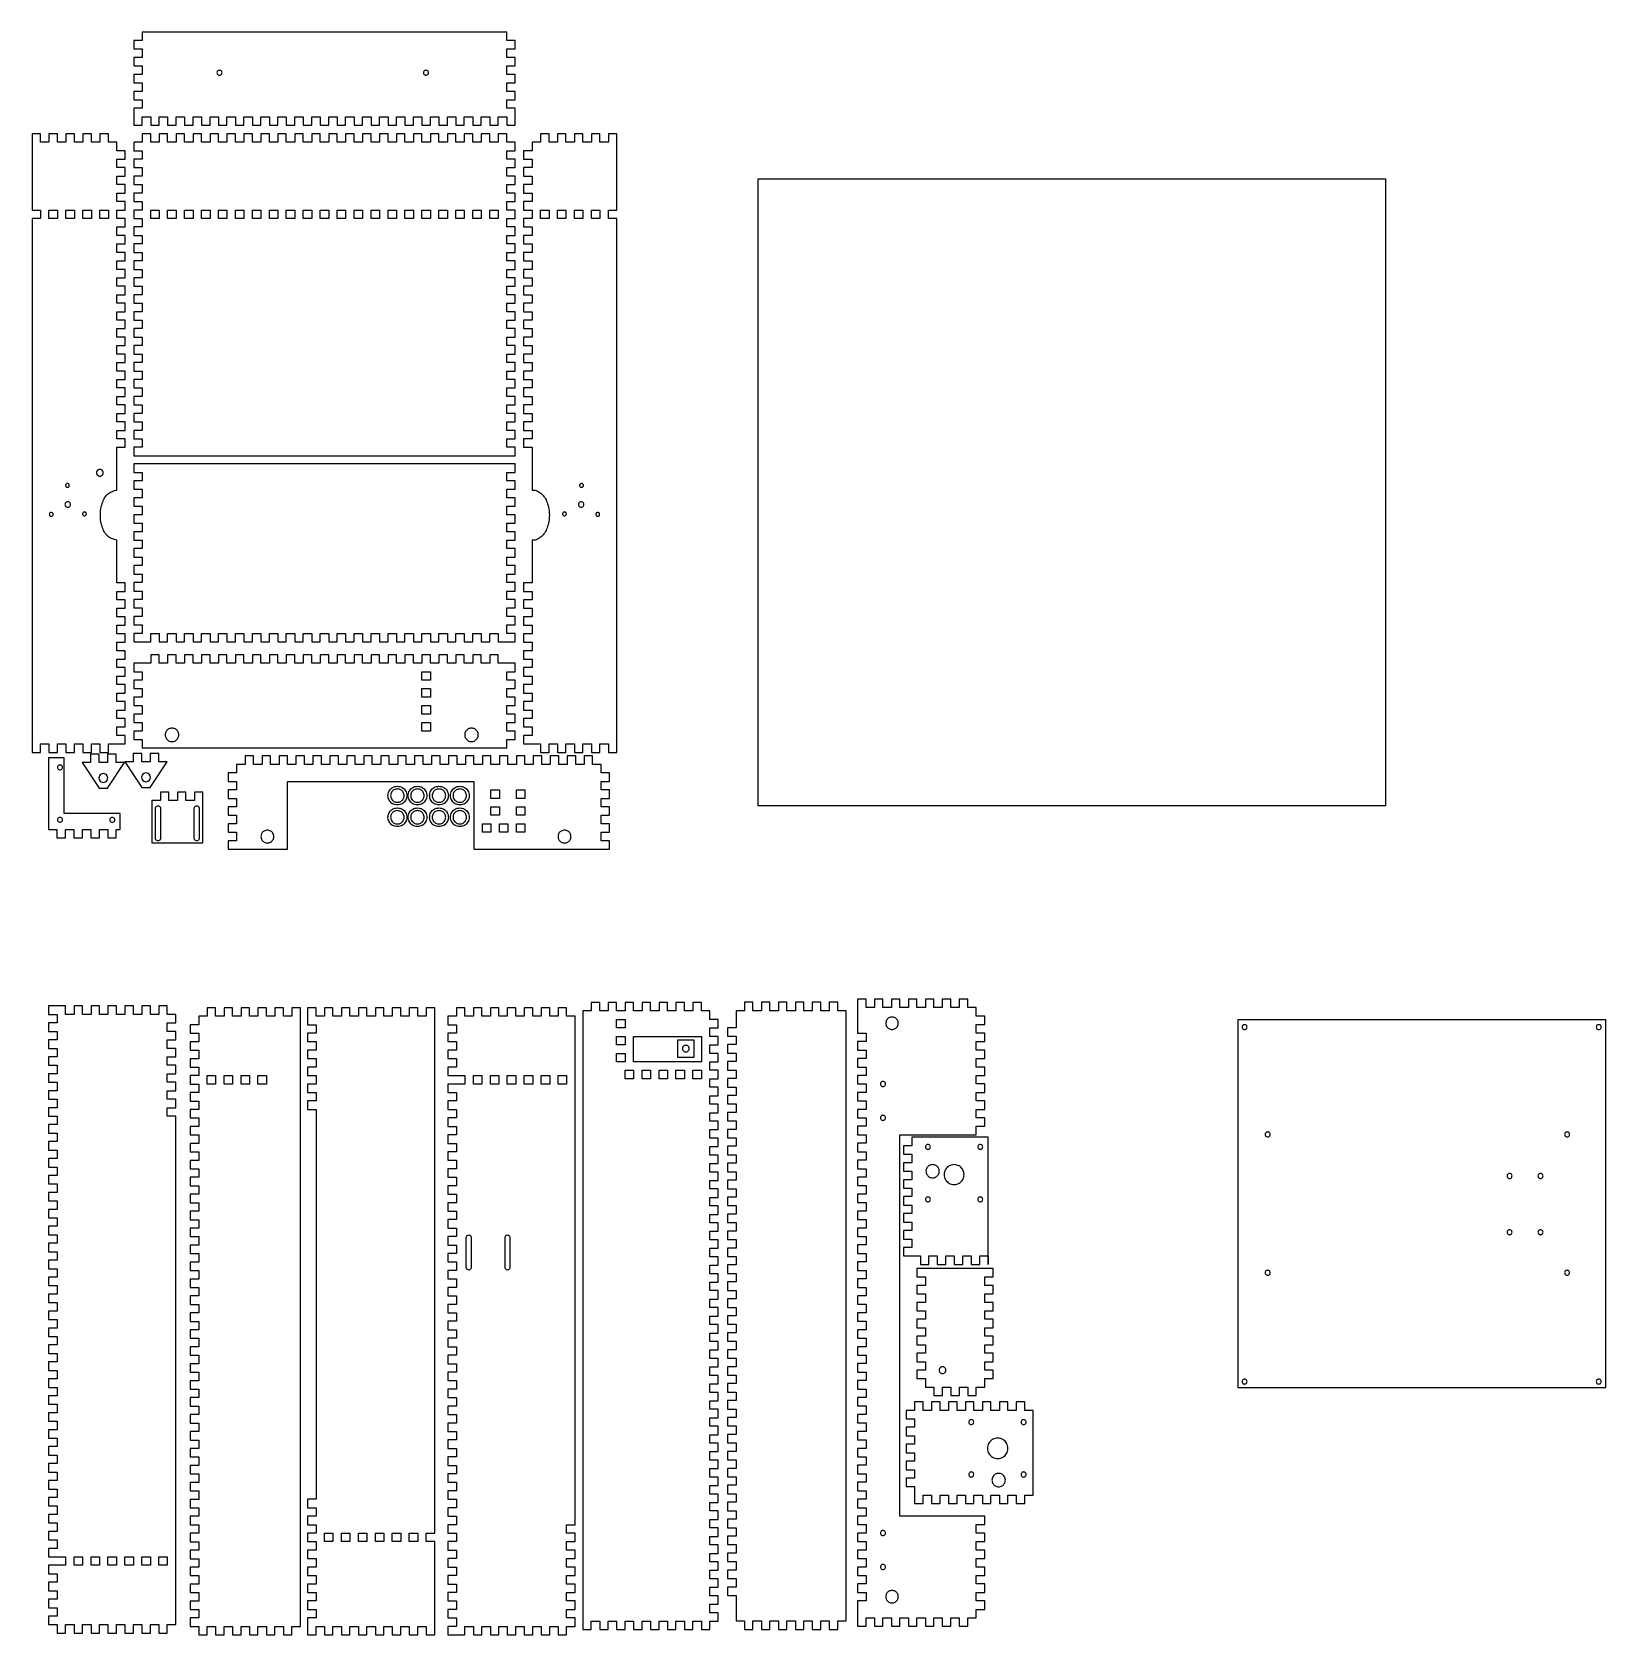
# Model space of a CAD drawing. Extents: x -73 to 855, y -280 to 666.
import ezdxf

# ---------------------------------------------------------------- set-up
doc = ezdxf.new("R2010")
doc.units = 0
doc.layers.add('Layer_1', color=7, linetype='CONTINUOUS')

msp = doc.modelspace()

# ---------------------------------------------------------------- linework, layer by layer
at = {"layer": 'Layer_1', "color": 7}
for points in [[(-8.289029, 665.705213), (-8.289029, 660.704574), (-13.289654, 660.704574), (-13.289654, 655.712769), (-8.289029, 655.712769), (-8.289029, 650.712158), (-13.289654, 650.712158), (-13.289654, 645.711519), (-8.289029, 645.711519), (-8.289029, 640.710908), (-13.289654, 640.710908), (-13.289654, 635.710269), (-8.289029, 635.710269), (-8.289029, 630.709658), (-13.289654, 630.709658), (-13.289654, 625.709019), (-8.289029, 625.709019), (-8.289029, 620.708408), (-13.289654, 620.708408), (-13.289654, 615.707769), (-13.289654, 610.707158), (-8.289029, 610.707158), (-8.289029, 615.707769), (-3.288404, 615.707769), (-3.288404, 610.707158), (1.712221, 610.707158), (1.712221, 615.707769), (6.704026, 615.707769), (6.704026, 610.707158), (11.704651, 610.707158), (11.704651, 615.707769), (16.705276, 615.707769), (16.705276, 610.707158), (21.705901, 610.707158), (21.705901, 615.707769), (26.706526, 615.707769), (26.706526, 610.707158), (31.70715, 610.707158), (31.70715, 615.707769), (36.707775, 615.707769), (36.707775, 610.707158), (41.7084, 610.707158), (41.7084, 615.707769), (46.709025, 615.707769), (46.709025, 610.707158), (51.70965, 610.707158), (51.70965, 615.707769), (56.710275, 615.707769), (56.710275, 610.707158), (61.7109, 610.707158), (61.7109, 615.707769), (66.711525, 615.707769), (66.711525, 610.707158), (71.71215, 610.707158), (71.71215, 615.707769), (76.703956, 615.707769), (76.703956, 610.707158), (81.704581, 610.707158), (81.704581, 615.707769), (86.705206, 615.707769), (86.705206, 610.707158), (91.705831, 610.707158), (91.705831, 615.707769), (96.706456, 615.707769), (96.706456, 610.707158), (101.707081, 610.707158), (101.707081, 615.707769), (106.707706, 615.707769), (106.707706, 610.707158), (111.708331, 610.707158), (111.708331, 615.707769), (116.708956, 615.707769), (116.708956, 610.707158), (121.709581, 610.707158), (121.709581, 615.707769), (126.710206, 615.707769), (126.710206, 610.707158), (131.710831, 610.707158), (131.710831, 615.707769), (136.711456, 615.707769), (136.711456, 610.707158), (141.712081, 610.707158), (141.712081, 615.707769), (146.703886, 615.707769), (146.703886, 610.707158), (151.704511, 610.707158), (151.704511, 615.707769), (156.705136, 615.707769), (156.705136, 610.707158), (161.705761, 610.707158), (161.705761, 615.707769), (166.706386, 615.707769), (166.706386, 610.707158), (171.707011, 610.707158), (171.707011, 615.707769), (176.707636, 615.707769), (176.707636, 610.707158), (181.708275, 610.707158), (181.708275, 615.707769), (186.708886, 615.707769), (186.708886, 610.707158), (191.709497, 610.707158), (191.709497, 615.707769), (196.710136, 615.707769), (196.710136, 610.707158), (201.710775, 610.707158), (201.710775, 615.707769), (206.711386, 615.707769), (206.711386, 610.707158), (211.711997, 610.707158), (211.711997, 620.708408), (206.711386, 620.708408), (206.711386, 625.709019), (211.711997, 625.709019), (211.711997, 630.709658), (206.711386, 630.709658), (206.711386, 635.710269), (211.711997, 635.710269), (211.711997, 640.710908), (206.711386, 640.710908), (206.711386, 645.711519), (211.711997, 645.711519), (211.711997, 650.712158), (206.711386, 650.712158), (206.711386, 655.712769), (211.711997, 655.712769), (211.711997, 660.704574), (206.711386, 660.704574), (206.711386, 665.705213), (196.710136, 665.705213), (-8.289029, 665.705213), (-8.289029, 665.705213)], [(37.281039, 643.189158), (37.281039, 643.189158)], [(159.095206, 643.189158), (159.095206, 643.189158)], [(-73.288336, 605.706519), (-73.288336, 600.705908), (-73.288336, 560.709727), (-68.287711, 560.709727), (-68.287711, 555.709102), (-73.288336, 555.709102), (-73.288336, 245.70563), (-73.288336, 240.705005), (-68.287711, 240.705005), (-68.287711, 245.70563), (-63.295905, 245.70563), (-63.295905, 240.705005), (-58.29528, 240.705005), (-58.29528, 245.70563), (-53.294655, 245.70563), (-53.294655, 240.705005), (-48.29403, 240.705005), (-48.29403, 245.70563), (-43.293405, 245.70563), (-43.293405, 240.705005), (-38.29278, 240.705005), (-38.29278, 245.70563), (-33.292155, 245.70563), (-33.292155, 240.705005), (-28.29153, 240.705005), (-28.29153, 245.70563), (-23.282085, 245.70563), (-18.290279, 245.70563), (-18.290279, 250.706255), (-23.282085, 250.706255), (-23.282085, 255.70688), (-18.290279, 255.70688), (-18.290279, 260.707505), (-23.282085, 260.707505), (-23.282085, 265.70813), (-18.290279, 265.70813), (-18.290279, 270.708754), (-23.282085, 270.708754), (-23.282085, 275.709379), (-18.290279, 275.709379), (-18.290279, 280.710004), (-23.282085, 280.710004), (-23.282085, 285.710629), (-18.290279, 285.710629), (-18.290279, 290.711254), (-23.282085, 290.711254), (-23.282085, 295.71188), (-18.290279, 295.71188), (-18.290279, 300.712504), (-23.282085, 300.712504), (-23.282085, 305.70431), (-18.290279, 305.70431), (-18.290279, 310.704935), (-23.282085, 310.704935), (-23.282085, 315.70556), (-18.290279, 315.70556), (-18.290279, 320.706185), (-23.282085, 320.706185), (-23.282085, 325.706811), (-18.290279, 325.706811), (-18.290279, 330.707436), (-23.282085, 330.707436), (-23.282085, 335.708061), (-18.290279, 335.708061), (-18.290279, 340.708686), (-23.282085, 340.708686), (-23.282085, 365.844102)], [(-23.282085, 395.512713), (-23.282085, 420.709866), (-18.290279, 420.709866), (-18.290279, 425.710491), (-23.282085, 425.710491), (-23.282085, 430.711116), (-18.290279, 430.711116), (-18.290279, 435.711741), (-23.282085, 435.711741), (-23.282085, 440.712366), (-18.290279, 440.712366), (-18.290279, 445.712991), (-23.282085, 445.712991), (-23.282085, 450.704797), (-18.290279, 450.704797), (-18.290279, 455.705422), (-23.282085, 455.705422), (-23.282085, 460.706047), (-18.290279, 460.706047), (-18.290279, 465.706672), (-23.282085, 465.706672), (-23.282085, 470.707297), (-18.290279, 470.707297), (-18.290279, 475.707922), (-23.282085, 475.707922), (-23.282085, 480.708547), (-18.290279, 480.708547), (-18.290279, 485.709172), (-23.282085, 485.709172), (-23.282085, 490.709797), (-18.290279, 490.709797), (-18.290279, 495.710422), (-23.282085, 495.710422), (-23.282085, 500.711047), (-18.290279, 500.711047), (-18.290279, 505.711672), (-23.282085, 505.711672), (-23.282085, 510.712297), (-18.290279, 510.712297), (-18.290279, 515.712922), (-23.282085, 515.712922), (-23.282085, 520.704727), (-18.290279, 520.704727), (-18.290279, 525.705352), (-23.282085, 525.705352), (-23.282085, 530.705977), (-18.290279, 530.705977), (-18.290279, 535.706602), (-23.282085, 535.706602), (-23.282085, 540.707227), (-18.290279, 540.707227), (-18.290279, 545.707852), (-23.282085, 545.707852), (-23.282085, 550.708477), (-18.290279, 550.708477), (-18.290279, 555.709102), (-23.282085, 555.709102), (-23.282085, 560.709727), (-18.290279, 560.709727), (-18.290279, 565.710352), (-23.282085, 565.710352), (-23.282085, 570.710977), (-18.290279, 570.710977), (-18.290279, 575.711602), (-23.282085, 575.711602), (-23.282085, 580.712213), (-18.290279, 580.712213), (-18.290279, 585.712852), (-23.282085, 585.712852), (-23.282085, 590.704658), (-18.290279, 590.704658), (-18.290279, 595.705269), (-23.282085, 595.705269), (-23.282085, 600.705908), (-28.29153, 600.705908), (-28.29153, 605.706519), (-33.292155, 605.706519), (-33.292155, 600.705908), (-38.29278, 600.705908), (-38.29278, 605.706519), (-43.293405, 605.706519), (-43.293405, 600.705908), (-48.29403, 600.705908), (-48.29403, 605.706519), (-53.294655, 605.706519), (-53.294655, 600.705908), (-58.29528, 600.705908), (-58.29528, 605.706519), (-63.295905, 605.706519), (-63.295905, 600.705908), (-68.287711, 600.705908), (-68.287711, 605.706519), (-73.288336, 605.706519), (-73.288336, 605.706519)], [(-8.289029, 605.706519), (-8.289029, 600.705908), (-13.289654, 600.705908), (-13.289654, 595.705269), (-8.289029, 595.705269), (-8.289029, 590.704658), (-13.289654, 590.704658), (-13.289654, 585.712852), (-8.289029, 585.712852), (-8.289029, 580.712213), (-13.289654, 580.712213), (-13.289654, 575.711602), (-8.289029, 575.711602), (-8.289029, 570.710977), (-13.289654, 570.710977), (-13.289654, 565.710352), (-8.289029, 565.710352), (-8.289029, 560.709727), (-13.289654, 560.709727), (-13.289654, 555.709102), (-8.289029, 555.709102), (-8.289029, 550.708477), (-13.289654, 550.708477), (-13.289654, 545.707852), (-8.289029, 545.707852), (-8.289029, 540.707227), (-13.289654, 540.707227), (-13.289654, 535.706602), (-8.289029, 535.706602), (-8.289029, 530.705977), (-13.289654, 530.705977), (-13.289654, 525.705352), (-8.289029, 525.705352), (-8.289029, 520.704727), (-13.289654, 520.704727), (-13.289654, 515.712922), (-8.289029, 515.712922), (-8.289029, 510.712297), (-13.289654, 510.712297), (-13.289654, 505.711672), (-8.289029, 505.711672), (-8.289029, 500.711047), (-13.289654, 500.711047), (-13.289654, 495.710422), (-8.289029, 495.710422), (-8.289029, 490.709797), (-13.289654, 490.709797), (-13.289654, 485.709172), (-8.289029, 485.709172), (-8.289029, 480.708547), (-13.289654, 480.708547), (-13.289654, 475.707922), (-8.289029, 475.707922), (-8.289029, 470.707297), (-13.289654, 470.707297), (-13.289654, 465.706672), (-8.289029, 465.706672), (-8.289029, 460.706047), (-13.289654, 460.706047), (-13.289654, 455.705422), (-8.289029, 455.705422), (-8.289029, 450.704797), (-13.289654, 450.704797), (-13.289654, 445.712991), (-8.289029, 445.712991), (-8.289029, 440.712366), (-13.289654, 440.712366), (-13.289654, 435.711741), (-8.289029, 435.711741), (-8.289029, 430.711116), (-13.289654, 430.711116), (-13.289654, 425.710491), (-8.289029, 425.710491), (-8.289029, 420.709866), (-13.289654, 420.709866), (-13.289654, 415.709241), (196.710136, 415.709241), (201.710775, 415.709241), (206.711386, 415.709241), (211.711997, 415.709241), (211.711997, 420.709866), (206.711386, 420.709866), (206.711386, 425.710491), (211.711997, 425.710491), (211.711997, 430.711116), (206.711386, 430.711116), (206.711386, 435.711741), (211.711997, 435.711741), (211.711997, 440.712366), (206.711386, 440.712366), (206.711386, 445.712991), (211.711997, 445.712991), (211.711997, 450.704797), (206.711386, 450.704797), (206.711386, 455.705422), (211.711997, 455.705422), (211.711997, 460.706047), (206.711386, 460.706047), (206.711386, 465.706672), (211.711997, 465.706672), (211.711997, 470.707297), (206.711386, 470.707297), (206.711386, 475.707922), (211.711997, 475.707922), (211.711997, 480.708547), (206.711386, 480.708547), (206.711386, 485.709172), (211.711997, 485.709172), (211.711997, 490.709797), (206.711386, 490.709797), (206.711386, 495.710422), (211.711997, 495.710422), (211.711997, 500.711047), (206.711386, 500.711047), (206.711386, 505.711672), (211.711997, 505.711672), (211.711997, 510.712297), (206.711386, 510.712297), (206.711386, 515.712922), (211.711997, 515.712922), (211.711997, 520.704727), (206.711386, 520.704727), (206.711386, 525.705352), (211.711997, 525.705352), (211.711997, 530.705977), (206.711386, 530.705977), (206.711386, 535.706602), (211.711997, 535.706602), (211.711997, 540.707227), (206.711386, 540.707227), (206.711386, 545.707852), (211.711997, 545.707852), (211.711997, 550.708477), (206.711386, 550.708477), (206.711386, 555.709102), (211.711997, 555.709102), (211.711997, 560.709727), (206.711386, 560.709727), (206.711386, 565.710352), (211.711997, 565.710352), (211.711997, 570.710977), (206.711386, 570.710977), (206.711386, 575.711602), (211.711997, 575.711602), (211.711997, 580.712213), (206.711386, 580.712213), (206.711386, 585.712852), (211.711997, 585.712852), (211.711997, 590.704658), (206.711386, 590.704658), (206.711386, 595.705269), (211.711997, 595.705269), (211.711997, 600.705908), (206.711386, 600.705908), (206.711386, 605.706519), (201.710775, 605.706519), (201.710775, 600.705908), (196.710136, 600.705908), (196.710136, 605.706519), (191.709497, 605.706519), (191.709497, 600.705908), (186.708886, 600.705908), (186.708886, 605.706519), (181.708275, 605.706519), (181.708275, 600.705908), (176.707636, 600.705908), (176.707636, 605.706519), (171.707011, 605.706519), (171.707011, 600.705908), (166.706386, 600.705908), (166.706386, 605.706519), (161.705761, 605.706519), (161.705761, 600.705908), (156.705136, 600.705908), (156.705136, 605.706519), (151.704511, 605.706519), (151.704511, 600.705908), (146.703886, 600.705908), (146.703886, 605.706519), (141.712081, 605.706519), (141.712081, 600.705908), (136.711456, 600.705908), (136.711456, 605.706519), (131.710831, 605.706519), (131.710831, 600.705908), (126.710206, 600.705908), (126.710206, 605.706519), (121.709581, 605.706519), (121.709581, 600.705908), (116.708956, 600.705908), (116.708956, 605.706519), (111.708331, 605.706519), (111.708331, 600.705908), (106.707706, 600.705908), (106.707706, 605.706519), (101.707081, 605.706519), (101.707081, 600.705908), (96.706456, 600.705908), (96.706456, 605.706519), (91.705831, 605.706519), (91.705831, 600.705908), (86.705206, 600.705908), (86.705206, 605.706519), (81.704581, 605.706519), (81.704581, 600.705908), (76.703956, 600.705908), (76.703956, 605.706519), (71.71215, 605.706519), (71.71215, 600.705908), (66.711525, 600.705908), (66.711525, 605.706519), (61.7109, 605.706519), (61.7109, 600.705908), (56.710275, 600.705908), (56.710275, 605.706519), (51.70965, 605.706519), (51.70965, 600.705908), (46.709025, 600.705908), (46.709025, 605.706519), (41.7084, 605.706519), (41.7084, 600.705908), (36.707775, 600.705908), (36.707775, 605.706519), (31.70715, 605.706519), (31.70715, 600.705908), (26.706526, 600.705908), (26.706526, 605.706519), (21.705901, 605.706519), (21.705901, 600.705908), (16.705276, 600.705908), (16.705276, 605.706519), (11.704651, 605.706519), (11.704651, 600.705908), (6.704026, 600.705908), (6.704026, 605.706519), (1.712221, 605.706519), (1.712221, 600.705908), (-3.288404, 600.705908), (-3.288404, 605.706519), (-8.289029, 605.706519), (-8.289029, 605.706519)], [(226.696247, 605.706519), (226.696247, 600.705908), (221.695608, 600.705908), (221.695608, 595.705269), (216.703831, 595.705269), (216.703831, 590.704658), (221.695608, 590.704658), (221.695608, 585.712852), (216.703831, 585.712852), (216.703831, 580.712213), (221.695608, 580.712213), (221.695608, 575.711602), (216.703831, 575.711602), (216.703831, 570.710977), (221.695608, 570.710977), (221.695608, 565.710352), (216.703831, 565.710352), (216.703831, 560.709727), (221.695608, 560.709727), (221.695608, 555.709102), (216.703831, 555.709102), (216.703831, 550.708477), (221.695608, 550.708477), (221.695608, 545.707852), (216.703831, 545.707852), (216.703831, 540.707227), (221.695608, 540.707227), (221.695608, 535.706602), (216.703831, 535.706602), (216.703831, 530.705977), (221.695608, 530.705977), (221.695608, 525.705352), (216.703831, 525.705352), (216.703831, 520.704727), (221.695608, 520.704727), (221.695608, 515.712922), (216.703831, 515.712922), (216.703831, 510.712297), (221.695608, 510.712297), (221.695608, 505.711672), (216.703831, 505.711672), (216.703831, 500.711047), (221.695608, 500.711047), (221.695608, 495.710422), (216.703831, 495.710422), (216.703831, 490.709797), (221.695608, 490.709797), (221.695608, 485.709172), (216.703831, 485.709172), (216.703831, 480.708547), (221.695608, 480.708547), (221.695608, 475.707922), (216.703831, 475.707922), (216.703831, 470.707297), (221.695608, 470.707297), (221.695608, 465.706672), (216.703831, 465.706672), (216.703831, 460.706047), (221.695608, 460.706047), (221.695608, 455.705422), (216.703831, 455.705422), (216.703831, 450.704797), (221.695608, 450.704797), (221.695608, 445.712991), (216.703831, 445.712991), (216.703831, 440.712366), (221.695608, 440.712366), (221.695608, 435.711741), (216.703831, 435.711741), (216.703831, 430.711116), (221.695608, 430.711116), (221.695608, 425.710491), (216.703831, 425.710491), (216.703831, 420.709866), (221.695608, 420.709866), (221.695608, 395.495074)], [(221.695608, 365.861741), (221.695608, 340.708686), (216.703831, 340.708686), (216.703831, 335.708061), (221.695608, 335.708061), (221.695608, 330.707436), (216.703831, 330.707436), (216.703831, 325.706811), (221.695608, 325.706811), (221.695608, 320.706185), (216.703831, 320.706185), (216.703831, 315.70556), (221.695608, 315.70556), (221.695608, 310.704935), (216.703831, 310.704935), (216.703831, 305.70431), (221.695608, 305.70431), (221.695608, 300.712504), (216.703831, 300.712504), (216.703831, 295.71188), (221.695608, 295.71188), (221.695608, 290.711254), (216.703831, 290.711254), (216.703831, 285.710629), (221.695608, 285.710629), (221.695608, 280.710004), (216.703831, 280.710004), (216.703831, 275.709379), (221.695608, 275.709379), (221.695608, 270.708754), (216.703831, 270.708754), (216.703831, 265.70813), (221.695608, 265.70813), (221.695608, 260.707505), (216.703831, 260.707505), (216.703831, 255.70688), (221.695608, 255.70688), (221.695608, 250.706255), (216.703831, 250.706255), (216.703831, 245.70563), (221.695608, 245.70563), (226.696247, 245.70563), (226.696247, 240.705005), (231.696887, 240.705005), (231.696887, 245.70563), (236.697497, 245.70563), (236.697497, 240.705005), (241.698108, 240.705005), (241.698108, 245.70563), (246.698747, 245.70563), (246.698747, 240.705005), (251.699387, 240.705005), (251.699387, 245.70563), (256.699997, 245.70563), (256.699997, 240.705005), (261.700608, 240.705005), (261.700608, 245.70563), (266.701247, 245.70563), (266.701247, 240.705005), (271.701887, 240.705005), (271.701887, 245.70563), (271.701887, 555.709102), (266.701247, 555.709102), (266.701247, 560.709727), (271.701887, 560.709727), (271.701887, 600.705908), (271.701887, 605.706519), (266.701247, 605.706519), (266.701247, 600.705908), (261.700608, 600.705908), (261.700608, 605.706519), (256.699997, 605.706519), (256.699997, 600.705908), (251.699387, 600.705908), (251.699387, 605.706519), (246.698747, 605.706519), (246.698747, 600.705908), (241.698108, 600.705908), (241.698108, 605.706519), (236.697497, 605.706519), (236.697497, 600.705908), (231.696887, 600.705908), (231.696887, 605.706519), (226.696247, 605.706519), (226.696247, 605.706519)], [(355.058049, 579.131865), (725.058071, 579.131865), (725.058071, 209.131843), (355.058049, 209.131843), (355.058049, 579.131865)], [(-63.295905, 560.709727), (-58.29528, 560.709727), (-58.29528, 555.709102), (-63.295905, 555.709102), (-63.295905, 560.709727), (-63.295905, 560.709727)], [(-53.294655, 560.709727), (-48.29403, 560.709727), (-48.29403, 555.709102), (-53.294655, 555.709102), (-53.294655, 560.709727), (-53.294655, 560.709727)], [(-43.293405, 560.709727), (-38.29278, 560.709727), (-38.29278, 555.709102), (-43.293405, 555.709102), (-43.293405, 560.709727), (-43.293405, 560.709727)], [(-33.292155, 560.709727), (-28.29153, 560.709727), (-28.29153, 555.709102), (-33.292155, 555.709102), (-33.292155, 560.709727), (-33.292155, 560.709727)], [(-3.288404, 560.709727), (1.712221, 560.709727), (1.712221, 555.709102), (-3.288404, 555.709102), (-3.288404, 560.709727), (-3.288404, 560.709727)], [(6.704026, 560.709727), (11.704651, 560.709727), (11.704651, 555.709102), (6.704026, 555.709102), (6.704026, 560.709727), (6.704026, 560.709727)], [(16.705276, 560.709727), (21.705901, 560.709727), (21.705901, 555.709102), (16.705276, 555.709102), (16.705276, 560.709727), (16.705276, 560.709727)], [(26.706526, 560.709727), (31.70715, 560.709727), (31.70715, 555.709102), (26.706526, 555.709102), (26.706526, 560.709727), (26.706526, 560.709727)], [(36.707775, 560.709727), (41.7084, 560.709727), (41.7084, 555.709102), (36.707775, 555.709102), (36.707775, 560.709727), (36.707775, 560.709727)], [(46.709025, 560.709727), (51.70965, 560.709727), (51.70965, 555.709102), (46.709025, 555.709102), (46.709025, 560.709727), (46.709025, 560.709727)], [(56.710275, 560.709727), (61.7109, 560.709727), (61.7109, 555.709102), (56.710275, 555.709102), (56.710275, 560.709727), (56.710275, 560.709727)], [(66.711525, 560.709727), (71.71215, 560.709727), (71.71215, 555.709102), (66.711525, 555.709102), (66.711525, 560.709727), (66.711525, 560.709727)], [(76.703956, 560.709727), (81.704581, 560.709727), (81.704581, 555.709102), (76.703956, 555.709102), (76.703956, 560.709727), (76.703956, 560.709727)], [(86.705206, 560.709727), (91.705831, 560.709727), (91.705831, 555.709102), (86.705206, 555.709102), (86.705206, 560.709727), (86.705206, 560.709727)], [(96.706456, 560.709727), (101.707081, 560.709727), (101.707081, 555.709102), (96.706456, 555.709102), (96.706456, 560.709727), (96.706456, 560.709727)], [(106.707706, 560.709727), (111.708331, 560.709727), (111.708331, 555.709102), (106.707706, 555.709102), (106.707706, 560.709727), (106.707706, 560.709727)], [(116.708956, 560.709727), (121.709581, 560.709727), (121.709581, 555.709102), (116.708956, 555.709102), (116.708956, 560.709727), (116.708956, 560.709727)], [(126.710206, 560.709727), (131.710831, 560.709727), (131.710831, 555.709102), (126.710206, 555.709102), (126.710206, 560.709727), (126.710206, 560.709727)], [(136.711456, 560.709727), (141.712081, 560.709727), (141.712081, 555.709102), (136.711456, 555.709102), (136.711456, 560.709727), (136.711456, 560.709727)], [(146.703886, 560.709727), (151.704511, 560.709727), (151.704511, 555.709102), (146.703886, 555.709102), (146.703886, 560.709727), (146.703886, 560.709727)], [(156.705136, 560.709727), (161.705761, 560.709727), (161.705761, 555.709102), (156.705136, 555.709102), (156.705136, 560.709727), (156.705136, 560.709727)], [(166.706386, 560.709727), (171.707011, 560.709727), (171.707011, 555.709102), (166.706386, 555.709102), (166.706386, 560.709727), (166.706386, 560.709727)], [(176.707636, 560.709727), (181.708275, 560.709727), (181.708275, 555.709102), (176.707636, 555.709102), (176.707636, 560.709727), (176.707636, 560.709727)], [(186.708886, 560.709727), (191.709497, 560.709727), (191.709497, 555.709102), (186.708886, 555.709102), (186.708886, 560.709727), (186.708886, 560.709727)], [(196.710136, 560.709727), (201.710775, 560.709727), (201.710775, 555.709102), (196.710136, 555.709102), (196.710136, 560.709727), (196.710136, 560.709727)], [(226.696247, 560.709727), (231.696887, 560.709727), (231.696887, 555.709102), (226.696247, 555.709102), (226.696247, 560.709727), (226.696247, 560.709727)], [(236.697497, 560.709727), (241.698108, 560.709727), (241.698108, 555.709102), (236.697497, 555.709102), (236.697497, 560.709727), (236.697497, 560.709727)], [(246.698747, 560.709727), (251.699387, 560.709727), (251.699387, 555.709102), (246.698747, 555.709102), (246.698747, 560.709727), (246.698747, 560.709727)], [(256.699997, 560.709727), (261.700608, 560.709727), (261.700608, 555.709102), (256.699997, 555.709102), (256.699997, 560.709727), (256.699997, 560.709727)], [(-33.274516, 407.710005), (-33.274516, 407.710005)], [(-13.289654, 410.922287), (-13.289654, 405.921676), (-8.289029, 405.921676), (-8.289029, 400.921037), (-13.289654, 400.921037), (-13.289654, 395.920426), (-8.289029, 395.920426), (-8.289029, 390.919787), (-13.289654, 390.919787), (-13.289654, 385.919176), (-8.289029, 385.919176), (-8.289029, 380.918537), (-13.289654, 380.918537), (-13.289654, 375.917926), (-8.289029, 375.917926), (-8.289029, 370.917287), (-13.289654, 370.917287), (-13.289654, 365.925481), (-8.289029, 365.925481), (-8.289029, 360.92487), (-13.289654, 360.92487), (-13.289654, 355.924231), (-8.289029, 355.924231), (-8.289029, 350.923606), (-13.289654, 350.923606), (-13.289654, 345.922981), (-8.289029, 345.922981), (-8.289029, 340.922356), (-13.289654, 340.922356), (-13.289654, 335.921731), (-8.289029, 335.921731), (-8.289029, 330.921106), (-13.289654, 330.921106), (-13.289654, 325.920481), (-8.289029, 325.920481), (-8.289029, 320.919855), (-13.289654, 320.919855), (-13.289654, 315.91923), (-8.289029, 315.91923), (-8.289029, 310.918605), (-13.289654, 310.918605), (-13.289654, 305.91798), (-3.288404, 305.91798), (-3.288404, 310.918605), (1.712221, 310.918605), (1.712221, 305.91798), (6.704026, 305.91798), (6.704026, 310.918605), (11.704651, 310.918605), (11.704651, 305.91798), (16.705276, 305.91798), (16.705276, 310.918605), (21.705901, 310.918605), (21.705901, 305.91798), (26.706526, 305.91798), (26.706526, 310.918605), (31.70715, 310.918605), (31.70715, 305.91798), (36.707775, 305.91798), (36.707775, 310.918605), (41.7084, 310.918605), (41.7084, 305.91798), (46.709025, 305.91798), (46.709025, 310.918605), (51.70965, 310.918605), (51.70965, 305.91798), (56.710275, 305.91798), (56.710275, 310.918605), (61.7109, 310.918605), (61.7109, 305.91798), (66.711525, 305.91798), (66.711525, 310.918605), (71.71215, 310.918605), (71.71215, 305.91798), (76.703956, 305.91798), (76.703956, 310.918605), (81.704581, 310.918605), (81.704581, 305.91798), (86.705206, 305.91798), (86.705206, 310.918605), (91.705831, 310.918605), (91.705831, 305.91798), (96.706456, 305.91798), (96.706456, 310.918605), (101.707081, 310.918605), (101.707081, 305.91798), (106.707706, 305.91798), (106.707706, 310.918605), (111.708331, 310.918605), (111.708331, 305.91798), (116.708956, 305.91798), (116.708956, 310.918605), (121.709581, 310.918605), (121.709581, 305.91798), (126.710206, 305.91798), (126.710206, 310.918605), (131.710831, 310.918605), (131.710831, 305.91798), (136.711456, 305.91798), (136.711456, 310.918605), (141.712081, 310.918605), (141.712081, 305.91798), (146.703886, 305.91798), (146.703886, 310.918605), (151.704511, 310.918605), (151.704511, 305.91798), (156.705136, 305.91798), (156.705136, 310.918605), (161.705761, 310.918605), (161.705761, 305.91798), (166.706386, 305.91798), (166.706386, 310.918605), (171.707011, 310.918605), (171.707011, 305.91798), (176.707636, 305.91798), (176.707636, 310.918605), (181.708275, 310.918605), (181.708275, 305.91798), (186.708886, 305.91798), (186.708886, 310.918605), (191.709497, 310.918605), (191.709497, 305.91798), (196.710136, 305.91798), (196.710136, 310.918605), (201.710775, 310.918605), (201.710775, 305.91798), (211.711997, 305.91798), (211.711997, 310.918605), (206.711386, 310.918605), (206.711386, 315.91923), (211.711997, 315.91923), (211.711997, 320.919855), (206.711386, 320.919855), (206.711386, 325.920481), (211.711997, 325.920481), (211.711997, 330.921106), (206.711386, 330.921106), (206.711386, 335.921731), (211.711997, 335.921731), (211.711997, 340.922356), (206.711386, 340.922356), (206.711386, 345.922981), (211.711997, 345.922981), (211.711997, 350.923606), (206.711386, 350.923606), (206.711386, 355.924231), (211.711997, 355.924231), (211.711997, 360.92487), (206.711386, 360.92487), (206.711386, 365.925481), (211.711997, 365.925481), (211.711997, 370.917287), (206.711386, 370.917287), (206.711386, 375.917926), (211.711997, 375.917926), (211.711997, 380.918537), (206.711386, 380.918537), (206.711386, 385.919176), (211.711997, 385.919176), (211.711997, 390.919787), (206.711386, 390.919787), (206.711386, 395.920426), (211.711997, 395.920426), (211.711997, 400.921037), (206.711386, 400.921037), (206.711386, 405.921676), (211.711997, 405.921676), (211.711997, 410.922287), (201.710775, 410.922287), (-13.289654, 410.922287), (-13.289654, 410.922287)], [(-52.447989, 399.384449), (-52.447989, 399.384449)], [(250.85272, 399.384449), (250.85272, 399.384449)], [(-52.253961, 388.624727), (-52.253961, 388.624727)], [(250.658664, 388.624727), (250.658664, 388.624727)], [(-61.990628, 382.283547), (-61.990628, 382.283547)], [(-42.393822, 382.574588), (-42.393822, 382.574588)], [(240.798553, 382.574588), (240.798553, 382.574588)], [(260.395331, 382.283547), (260.395331, 382.283547)], [(-3.288404, 298.308838), (-3.288404, 293.308213), (-8.289029, 293.308213), (-8.289029, 293.317018), (-13.289654, 293.317018), (-13.289654, 293.308213), (-13.289654, 288.307588), (-8.289029, 288.307588), (-8.289029, 283.306963), (-13.289654, 283.306963), (-13.289654, 278.306338), (-8.289029, 278.306338), (-8.289029, 273.305713), (-13.289654, 273.305713), (-13.289654, 268.305088), (-8.289029, 268.305088), (-8.289029, 263.304463), (-13.289654, 263.304463), (-13.289654, 258.303838), (-8.289029, 258.303838), (-8.289029, 253.303213), (-13.289654, 253.303213), (-13.289654, 248.311408), (-8.289029, 248.311408), (-8.289029, 243.310783), (176.707636, 243.310783), (191.709497, 243.310783), (196.710136, 243.310783), (206.711386, 243.310783), (206.711386, 248.311408), (211.711997, 248.311408), (211.711997, 253.312033), (206.711386, 253.312033), (206.711386, 258.312658), (211.711997, 258.312658), (211.711997, 263.313283), (206.711386, 263.313283), (206.711386, 268.313908), (211.711997, 268.313908), (211.711997, 273.314532), (206.711386, 273.314532), (206.711386, 278.315157), (211.711997, 278.315157), (211.711997, 283.315782), (206.711386, 283.315782), (206.711386, 288.316407), (211.711997, 288.316407), (211.711997, 293.317032), (206.711386, 293.317032), (201.710775, 293.317032), (201.710775, 298.308838), (196.710136, 298.308838), (196.710136, 293.317032), (196.710136, 293.308227), (191.709497, 293.308227), (191.709497, 298.308852), (186.708886, 298.308852), (186.708886, 293.308227), (181.708275, 293.308227), (181.708275, 298.308852), (176.707636, 298.308852), (176.707636, 293.308227), (171.707011, 293.308227), (171.707011, 298.308852), (166.706386, 298.308852), (166.706386, 293.308227), (161.705761, 293.308227), (161.705761, 298.308852), (156.705136, 298.308852), (156.705136, 293.308227), (151.704511, 293.308227), (151.704511, 298.308852), (146.703886, 298.308852), (146.703886, 293.308227), (141.712081, 293.308227), (141.712081, 298.308852), (136.711456, 298.308852), (136.711456, 293.308227), (131.710831, 293.308227), (131.710831, 298.308852), (126.710206, 298.308852), (126.710206, 293.308227), (121.709581, 293.308227), (121.709581, 298.308852), (116.708956, 298.308852), (116.708956, 293.308227), (111.708331, 293.308227), (111.708331, 298.308852), (106.707706, 298.308852), (106.707706, 293.308227), (101.707081, 293.308227), (101.707081, 298.308852), (96.706456, 298.308852), (96.706456, 293.308227), (91.705831, 293.308227), (91.705831, 298.308852), (86.705206, 298.308852), (86.705206, 293.308227), (81.704581, 293.308227), (81.704581, 298.308852), (76.703956, 298.308852), (76.703956, 293.308227), (71.71215, 293.308227), (71.71215, 298.308852), (66.711525, 298.308852), (66.711525, 293.308227), (61.7109, 293.308227), (61.7109, 298.308852), (56.710275, 298.308852), (56.710275, 293.308227), (51.70965, 293.308227), (51.70965, 298.308852), (46.709025, 298.308852), (46.709025, 293.308227), (41.7084, 293.308227), (41.7084, 298.308852), (36.707775, 298.308852), (36.707775, 293.308227), (31.70715, 293.308227), (31.70715, 298.308852), (26.706526, 298.308852), (26.706526, 293.308227), (21.705901, 293.308227), (21.705901, 298.308852), (16.705276, 298.308852), (16.705276, 293.308227), (11.704651, 293.308227), (11.704651, 298.308852), (6.704026, 298.308852), (6.704026, 293.308227), (1.712221, 293.308227), (1.712221, 298.308852), (-3.288404, 298.308852), (-3.288404, 298.308838)], [(156.705136, 288.316407), (161.705761, 288.316407), (161.705761, 283.315782), (156.705136, 283.315782), (156.705136, 288.316407), (156.705136, 288.316407)], [(156.705136, 278.315157), (161.705761, 278.315157), (161.705761, 273.314532), (156.705136, 273.314532), (156.705136, 278.315157), (156.705136, 278.315157)], [(156.705136, 268.313908), (161.705761, 268.313908), (161.705761, 263.313283), (156.705136, 263.313283), (156.705136, 268.313908), (156.705136, 268.313908)], [(156.705136, 258.312658), (161.705761, 258.312658), (161.705761, 253.312033), (156.705136, 253.312033), (156.705136, 258.312658), (156.705136, 258.312658)], [(9.270485, 255.075921), (9.270485, 255.075921)], [(185.941609, 255.075921), (185.941609, 255.075921)], [(-63.589284, 237.575925), (-63.589284, 195.27787), (-58.588659, 195.27787), (-58.588659, 190.277231), (-53.588034, 190.277231), (-53.588034, 195.27787), (-48.587409, 195.27787), (-48.587409, 190.277231), (-43.586784, 190.277231), (-43.586784, 195.27787), (-38.586159, 195.27787), (-38.586159, 190.277231), (-33.585534, 190.277231), (-33.585534, 195.27787), (-28.584909, 195.27787), (-28.584909, 190.277231), (-23.584283, 190.277231), (-23.584283, 195.27787), (-21.291227, 195.27787), (-21.291227, 204.582398), (-54.28477, 204.582398), (-54.28477, 237.575925), (-63.589284, 237.575925), (-63.589284, 237.575925)], [(-38.728074, 239.689219), (-38.728074, 234.688594), (-43.728699, 234.688594), (-33.727449, 219.686719), (-28.726824, 219.686719), (-18.725573, 234.688594), (-23.726198, 234.688594), (-23.726198, 239.689219), (-28.726824, 239.689219), (-28.726824, 234.688594), (-33.727449, 234.688594), (-33.727449, 239.689219), (-38.728074, 239.689219), (-38.728074, 239.689219)], [(-13.599125, 240.058121), (-13.599125, 235.057496), (-18.59975, 235.057496), (-8.5985, 220.055621), (-3.597875, 220.055621), (6.403375, 235.057496), (1.40275, 235.057496), (1.40275, 240.058121), (-3.597875, 240.058121), (-3.597875, 235.057496), (-8.5985, 235.057496), (-8.5985, 240.058121), (-13.599125, 240.058121), (-13.599125, 240.058121)], [(52.406, 238.586177), (52.406, 233.585552), (47.405361, 233.585552), (47.405361, 228.584927), (42.413555, 228.584927), (42.413555, 223.584302), (47.405361, 223.584302), (47.405361, 218.583677), (42.413555, 218.583677), (42.413555, 213.591871), (47.405361, 213.591871), (47.405361, 208.591246), (42.413555, 208.591246), (42.413555, 203.590621), (47.405361, 203.590621), (47.405361, 198.589996), (42.413555, 198.589996), (42.413555, 193.589371), (47.405361, 193.589371), (47.405361, 188.588746), (42.413555, 188.588746), (42.413555, 183.588121), (47.405361, 183.588121), (77.409111, 183.588121), (77.409111, 223.584302), (187.405213, 223.584302), (187.405213, 183.588121), (242.412102, 183.588121), (252.413324, 183.588121), (257.405158, 183.588121), (262.405769, 183.588121), (267.40638, 183.588121), (267.40638, 188.588746), (262.405769, 188.588746), (262.405769, 193.589371), (267.40638, 193.589371), (267.40638, 198.589996), (262.405769, 198.589996), (262.405769, 203.590621), (267.40638, 203.590621), (267.40638, 208.591246), (262.405769, 208.591246), (262.405769, 213.591871), (267.40638, 213.591871), (267.40638, 218.583677), (262.405769, 218.583677), (262.405769, 223.584302), (267.40638, 223.584302), (267.40638, 228.584927), (262.405769, 228.584927), (262.405769, 233.585552), (257.405158, 233.585552), (257.405158, 238.586177), (252.413324, 238.586177), (252.413324, 233.585552), (247.412713, 233.585552), (247.412713, 238.586177), (242.412102, 238.586177), (242.412102, 233.585552), (237.411463, 233.585552), (237.411463, 238.586177), (232.410824, 238.586177), (232.410824, 233.585552), (227.410213, 233.585552), (227.410213, 238.586177), (222.409602, 238.586177), (222.409602, 233.585552), (217.408963, 233.585552), (217.408963, 238.586177), (212.408324, 238.586177), (212.408324, 233.585552), (207.407713, 233.585552), (207.407713, 238.586177), (202.407102, 238.586177), (202.407102, 233.585552), (197.406463, 233.585552), (197.406463, 238.586177), (192.405824, 238.586177), (192.405824, 233.585552), (187.405213, 233.585552), (187.405213, 238.586177), (182.413408, 238.586177), (182.413408, 233.585552), (177.412777, 233.585552), (177.412777, 238.586177), (172.412166, 238.586177), (172.412166, 233.585552), (167.411555, 233.585552), (167.411555, 238.586177), (162.410916, 238.586177), (162.410916, 233.585552), (157.410277, 233.585552), (157.410277, 238.586177), (152.409666, 238.586177), (152.409666, 233.585552), (147.409055, 233.585552), (147.409055, 238.586177), (142.408416, 238.586177), (142.408416, 233.585552), (137.407777, 233.585552), (137.407777, 238.586177), (132.407166, 238.586177), (132.407166, 233.585552), (127.406555, 233.585552), (127.406555, 238.586177), (122.405916, 238.586177), (122.405916, 233.585552), (117.405277, 233.585552), (117.405277, 238.586177), (112.4135, 238.586177), (112.4135, 233.585552), (107.412861, 233.585552), (107.412861, 238.586177), (102.412221, 238.586177), (102.412221, 233.585552), (97.411611, 233.585552), (97.411611, 238.586177), (92.411, 238.586177), (92.411, 233.585552), (87.410361, 233.585552), (87.410361, 238.586177), (82.409721, 238.586177), (82.409721, 233.585552), (77.409111, 233.585552), (77.409111, 238.586177), (72.4085, 238.586177), (72.4085, 233.585552), (67.407861, 233.585552), (67.407861, 238.586177), (62.407221, 238.586177), (62.407221, 233.585552), (57.406611, 233.585552), (57.406611, 238.586177), (52.406, 238.586177), (52.406, 238.586177)], [(-56.81595, 233.31612), (-56.81595, 233.31612)], [(-31.213908, 228.241581), (-31.213908, 228.241581)], [(-6.084958, 228.610482), (-6.084958, 228.610482)], [(142.210623, 220.767797), (142.210623, 220.767797)], [(142.210623, 219.180297), (142.210623, 219.180297)], [(154.063957, 220.767797), (154.063957, 220.767797)], [(154.063957, 219.180297), (154.063957, 219.180297)], [(166.763957, 220.767797), (166.763957, 220.767797)], [(166.763957, 219.180297), (166.763957, 219.180297)], [(179.040626, 220.767797), (179.040626, 220.767797)], [(179.040626, 219.180297), (179.040626, 219.180297)], [(197.406463, 218.583677), (202.407102, 218.583677), (202.407102, 213.591871), (197.406463, 213.591871), (197.406463, 218.583677), (197.406463, 218.583677)], [(212.408324, 218.583677), (217.408963, 218.583677), (217.408963, 213.591871), (212.408324, 213.591871), (212.408324, 218.583677), (212.408324, 218.583677)], [(2.447689, 217.272963), (2.447689, 212.272338), (-2.552922, 212.272338), (-2.552922, 187.269213), (27.450828, 187.269213), (27.450828, 212.272338), (27.450828, 217.272963), (22.450189, 217.272963), (22.450189, 212.272338), (17.449578, 212.272338), (17.449578, 217.272963), (12.448967, 217.272963), (12.448967, 212.272338), (7.448328, 212.272338), (7.448328, 217.272963), (2.447689, 217.272963), (2.447689, 217.272963)], [(1.010134, 209.194352), (1.010134, 209.194352)], [(23.887773, 209.194352), (23.887773, 209.194352)], [(197.406463, 208.591246), (202.407102, 208.591246), (202.407102, 203.590621), (197.406463, 203.590621), (197.406463, 208.591246), (197.406463, 208.591246)], [(212.408324, 208.591246), (217.408963, 208.591246), (217.408963, 203.590621), (212.408324, 203.590621), (212.408324, 208.591246), (212.408324, 208.591246)], [(-56.965881, 202.333425), (-56.965881, 202.333425)], [(-26.089005, 202.333425), (-26.089005, 202.333425)], [(-0.445089, 189.959144), (-0.445089, 207.739144)], [(2.465356, 207.739144), (2.465356, 189.959144)], [(22.432578, 189.959144), (22.432578, 207.739144)], [(25.342967, 207.739144), (25.342967, 189.959144)], [(142.210623, 207.986054), (142.210623, 207.986054)], [(142.210623, 206.398554), (142.210623, 206.398554)], [(154.063957, 207.986054), (154.063957, 207.986054)], [(154.063957, 206.398554), (154.063957, 206.398554)], [(166.763957, 207.986054), (166.763957, 207.986054)], [(166.763957, 206.398554), (166.763957, 206.398554)], [(179.040626, 207.986054), (179.040626, 207.986054)], [(179.040626, 206.398554), (179.040626, 206.398554)], [(65.546944, 194.841732), (65.546944, 194.841732)], [(192.405824, 198.589996), (197.406463, 198.589996), (197.406463, 193.589371), (192.405824, 193.589371), (192.405824, 198.589996), (192.405824, 198.589996)], [(202.407102, 198.589996), (207.407713, 198.589996), (207.407713, 193.589371), (202.407102, 193.589371), (202.407102, 198.589996), (202.407102, 198.589996)], [(212.408324, 198.589996), (217.408963, 198.589996), (217.408963, 193.589371), (212.408324, 193.589371), (212.408324, 198.589996), (212.408324, 198.589996)], [(240.842213, 194.841732), (240.842213, 194.841732)], [(413.698775, -274.915828), (418.699386, -274.915828), (418.699386, -269.915217), (423.700025, -269.915217), (423.700025, -274.915828), (428.700664, -274.915828), (428.700664, -269.915217), (433.701275, -269.915217), (433.701275, -274.915828), (438.701886, -274.915828), (438.701886, -269.915217), (443.702525, -269.915217), (443.702525, -274.915828), (448.703164, -274.915828), (448.703164, -269.915217), (453.703775, -269.915217), (453.703775, -274.915828), (458.704386, -274.915828), (458.704386, -269.915217), (463.705025, -269.915217), (463.705025, -274.915828), (468.705664, -274.915828), (468.705664, -269.915217), (473.706275, -269.915217), (473.706275, -274.915828), (478.69808, -274.915828), (478.69808, -269.915217), (483.698719, -269.915217), (483.698719, -264.914578), (488.69933, -264.914578), (488.69933, -259.913967), (483.698719, -259.913967), (483.698719, -254.922161), (488.69933, -254.922161), (488.69933, -249.921522), (483.698719, -249.921522), (483.698719, -244.920911), (488.69933, -244.920911), (488.69933, -239.920272), (483.698719, -239.920272), (483.698719, -234.919661), (488.69933, -234.919661), (488.69933, -229.919022), (483.698719, -229.919022), (483.698719, -224.918411), (488.69933, -224.918411), (488.69933, -219.917772), (483.698719, -219.917772), (483.698719, -214.917161), (488.69933, -214.917161), (488.69933, -209.916522), (483.698719, -209.916522), (438.69308, -209.916522), (438.69308, -204.915911), (438.69308, -194.914661), (438.69308, -19.919244), (438.69308, 0.083256), (438.69308, 10.084534), (438.69308, 15.085145), (483.698719, 15.085145), (483.698719, 20.085756), (488.69933, 20.085756), (488.69933, 25.077589), (483.698719, 25.077589), (483.698719, 30.0782), (488.69933, 30.0782), (488.69933, 35.078811), (483.698719, 35.078811), (483.698719, 40.07945), (488.69933, 40.07945), (488.69933, 45.080089), (483.698719, 45.080089), (483.698719, 50.0807), (488.69933, 50.0807), (488.69933, 55.081311), (483.698719, 55.081311), (483.698719, 60.08195), (488.69933, 60.08195), (488.69933, 65.082589), (483.698719, 65.082589), (483.698719, 70.0832), (488.69933, 70.0832), (488.69933, 75.083811), (483.698719, 75.083811), (483.698719, 80.08445), (488.69933, 80.08445), (488.69933, 85.085089), (483.698719, 85.085089), (483.698719, 90.094534), (478.69808, 90.094534), (478.69808, 95.086311), (473.706275, 95.086311), (473.706275, 90.094534), (468.705664, 90.094534), (468.705664, 95.086311), (463.705025, 95.086311), (463.705025, 90.094534), (458.704386, 90.094534), (458.704386, 95.086311), (453.703775, 95.086311), (453.703775, 90.094534), (448.703164, 90.094534), (448.703164, 95.086311), (443.702525, 95.086311), (443.702525, 90.094534), (438.701886, 90.094534), (438.701886, 95.086311), (433.701275, 95.086311), (433.701275, 90.094534), (428.700664, 90.094534), (428.700664, 95.086311), (423.700025, 95.086311), (423.700025, 90.094534), (418.699386, 90.094534), (418.699386, 95.086311), (413.698775, 95.086311), (413.698775, 75.083811), (418.699386, 75.083811), (418.699386, 70.0832), (413.698775, 70.0832), (413.698775, 65.082589), (418.699386, 65.082589), (418.699386, 60.08195), (413.698775, 60.08195), (413.698775, 55.081311), (418.699386, 55.081311), (418.699386, 50.0807), (413.698775, 50.0807), (413.698775, 45.080089), (418.699386, 45.080089), (418.699386, 40.07945), (413.698775, 40.07945), (413.698775, 35.078811), (418.699386, 35.078811), (418.699386, 30.0782), (413.698775, 30.0782), (413.698775, 25.077589), (418.699386, 25.077589), (418.699386, 20.085756), (413.698775, 20.085756), (413.698775, 15.085145), (418.699386, 15.085145), (418.699386, 10.084534), (413.698775, 10.084534), (413.698775, 5.083895), (418.699386, 5.083895), (418.699386, 0.083256), (413.698775, 0.083256), (413.698775, -4.917355), (418.699386, -4.917355), (418.699386, -9.917966), (413.698775, -9.917966), (413.698775, -14.918605), (418.699386, -14.918605), (418.699386, -19.919244), (413.698775, -19.919244), (413.698775, -24.919855), (418.699386, -24.919855), (418.699386, -29.920494), (413.698775, -29.920494), (413.698775, -34.921105), (418.699386, -34.921105), (418.699386, -39.921744), (413.698775, -39.921744), (413.698775, -44.922355), (418.699386, -44.922355), (418.699386, -49.914161), (413.698775, -49.914161), (413.698775, -54.9148), (418.699386, -54.9148), (418.699386, -59.915411), (413.698775, -59.915411), (413.698775, -64.91605), (418.699386, -64.91605), (418.699386, -69.916661), (413.698775, -69.916661), (413.698775, -74.9173), (418.699386, -74.9173), (418.699386, -79.917911), (413.698775, -79.917911), (413.698775, -84.91855), (418.699386, -84.91855), (418.699386, -89.919161), (413.698775, -89.919161), (413.698775, -94.9198), (418.699386, -94.9198), (418.699386, -99.920411), (413.698775, -99.920411), (413.698775, -104.92105), (418.699386, -104.92105), (418.699386, -109.921661), (413.698775, -109.921661), (413.698775, -114.9223), (418.699386, -114.9223), (418.699386, -119.914106), (413.698775, -119.914106), (413.698775, -124.914716), (418.699386, -124.914716), (418.699386, -129.915356), (413.698775, -129.915356), (413.698775, -134.915966), (418.699386, -134.915966), (418.699386, -139.916606), (413.698775, -139.916606), (413.698775, -144.917216), (418.699386, -144.917216), (418.699386, -149.917856), (413.698775, -149.917856), (413.698775, -154.918466), (418.699386, -154.918466), (418.699386, -159.919106), (413.698775, -159.919106), (413.698775, -164.919716), (418.699386, -164.919716), (418.699386, -169.920356), (413.698775, -169.920356), (413.698775, -174.920966), (418.699386, -174.920966), (418.699386, -179.921606), (413.698775, -179.921606), (413.698775, -184.922216), (418.699386, -184.922216), (418.699386, -189.914022), (413.698775, -189.914022), (413.698775, -194.914661), (418.699386, -194.914661), (418.699386, -199.915272), (413.698775, -199.915272), (413.698775, -204.915911), (418.699386, -204.915911), (418.699386, -209.916522), (413.698775, -209.916522), (413.698775, -214.917161), (418.699386, -214.917161), (418.699386, -219.917772), (413.698775, -219.917772), (413.698775, -224.918411), (418.699386, -224.918411), (418.699386, -229.919022), (413.698775, -229.919022), (413.698775, -234.919661), (418.699386, -234.919661), (418.699386, -239.920272), (413.698775, -239.920272), (413.698775, -244.920911), (418.699386, -244.920911), (418.699386, -249.921522), (413.698775, -249.921522), (413.698775, -254.922161), (418.699386, -254.922161), (418.699386, -259.913967), (413.698775, -259.913967), (413.698775, -274.915828), (413.698775, -274.915828)], [(11.49133, 86.084317), (6.490688, 86.084317), (6.490688, 91.084956), (1.49008, 91.084956), (1.49008, 86.084317), (-3.510531, 86.084317), (-3.510531, 91.084956), (-8.51117, 91.084956), (-8.51117, 86.084317), (-13.511812, 86.084317), (-13.511812, 91.084956), (-18.51242, 91.084956), (-18.51242, 86.084317), (-23.513031, 86.084317), (-23.513031, 91.084956), (-28.51367, 91.084956), (-28.51367, 86.084317), (-33.514312, 86.084317), (-33.514312, 91.084956), (-38.51492, 91.084956), (-38.51492, 86.084317), (-43.515531, 86.084317), (-43.515531, 91.084956), (-48.51617, 91.084956), (-48.51617, 86.084317), (-53.507976, 86.084317), (-53.507976, 91.084956), (-58.508587, 91.084956), (-63.509226, 91.084956), (-63.509226, 86.084317), (-58.508587, 86.084317), (-58.508587, 81.083706), (-63.509226, 81.083706), (-63.509226, 76.083095), (-58.508587, 76.083095), (-58.508587, 71.082456), (-63.509226, 71.082456), (-63.509226, 66.081817), (-58.508587, 66.081817), (-58.508587, 61.081206), (-63.509226, 61.081206), (-63.509226, 56.0894), (-58.508587, 56.0894), (-58.508587, 51.088761), (-63.509226, 51.088761), (-63.509226, 46.08815), (-58.508587, 46.08815), (-58.508587, 41.08754), (-63.509226, 41.08754), (-63.509226, 36.086898), (-58.508587, 36.086898), (-58.508587, 31.086258), (-63.509226, 31.086258), (-63.509226, 26.085648), (-58.508587, 26.085648), (-58.508587, 21.085037), (-63.509226, 21.085037), (-63.509226, 16.084398), (-58.508587, 16.084398), (-58.508587, 11.08377), (-63.509226, 11.08377), (-63.509226, 6.083159), (-58.508587, 6.083159), (-58.508587, 1.08252), (-63.509226, 1.08252), (-63.509226, -3.918091), (-58.508587, -3.918091), (-58.508587, -8.91873), (-63.509226, -8.91873), (-63.509226, -13.910536), (-58.508587, -13.910536), (-58.508587, -18.911147), (-63.509226, -18.911147), (-63.509226, -23.911786), (-58.508587, -23.911786), (-58.508587, -28.912397), (-63.509226, -28.912397), (-63.509226, -33.913036), (-58.508587, -33.913036), (-58.508587, -38.913647), (-63.509226, -38.913647), (-63.509226, -43.914286), (-58.508587, -43.914286), (-58.508587, -48.914897), (-63.509226, -48.914897), (-63.509226, -53.915536), (-58.508587, -53.915536), (-58.508587, -58.916147), (-63.509226, -58.916147), (-63.509226, -63.916786), (-58.508587, -63.916786), (-58.508587, -68.917397), (-63.509226, -68.917397), (-63.509226, -73.918036), (-58.508587, -73.918036), (-58.508587, -78.918647), (-63.509226, -78.918647), (-63.509226, -83.910452), (-58.508587, -83.910452), (-58.508587, -88.911091), (-63.509226, -88.911091), (-63.509226, -93.911702), (-58.508587, -93.911702), (-58.508587, -98.912341), (-63.509226, -98.912341), (-63.509226, -103.912952), (-58.508587, -103.912952), (-58.508587, -108.913591), (-63.509226, -108.913591), (-63.509226, -113.914202), (-58.508587, -113.914202), (-58.508587, -118.914841), (-63.509226, -118.914841), (-63.509226, -123.915452), (-58.508587, -123.915452), (-58.508587, -128.916091), (-63.509226, -128.916091), (-63.509226, -133.916702), (-58.508587, -133.916702), (-58.508587, -138.917341), (-63.509226, -138.917341), (-63.509226, -143.917952), (-58.508587, -143.917952), (-58.508587, -148.918591), (-63.509226, -148.918591), (-63.509226, -153.910397), (-58.508587, -153.910397), (-58.508587, -158.911008), (-63.509226, -158.911008), (-63.509226, -163.911647), (-58.508587, -163.911647), (-58.508587, -168.912258), (-63.509226, -168.912258), (-63.509226, -173.912897), (-58.508587, -173.912897), (-58.508587, -178.913508), (-63.509226, -178.913508), (-63.509226, -183.914147), (-58.508587, -183.914147), (-58.508587, -188.914758), (-63.509226, -188.914758), (-63.509226, -193.915397), (-58.508587, -193.915397), (-58.508587, -198.916008), (-63.509226, -198.916008), (-63.509226, -203.916647), (-58.508587, -203.916647), (-58.508587, -208.917258), (-63.509226, -208.917258), (-63.509226, -213.917897), (-58.508587, -213.917897), (-58.508587, -218.918536), (-63.509226, -218.918536), (-63.509226, -223.910342), (-58.508587, -223.910342), (-58.508587, -228.910952), (-63.509226, -228.910952), (-63.509226, -233.911592), (-58.508587, -233.911592), (-53.507976, -233.911592), (-53.507976, -238.912202), (-58.508587, -238.912202), (-63.509226, -238.912202), (-63.509226, -243.912842), (-58.508587, -243.912842), (-58.508587, -248.913452), (-63.509226, -248.913452), (-63.509226, -253.914092), (-58.508587, -253.914092), (-58.508587, -258.914702), (-63.509226, -258.914702), (-63.509226, -263.915342), (-58.508587, -263.915342), (-58.508587, -268.915952), (-63.509226, -268.915952), (-63.509226, -273.916592), (-58.508587, -273.916592), (-58.508587, -278.917202), (-53.507976, -278.917202), (-53.507976, -273.916592), (-48.51617, -273.916592), (-48.51617, -278.917202), (-43.515531, -278.917202), (-43.515531, -273.916592), (-38.51492, -273.916592), (-38.51492, -278.917202), (-33.514312, -278.917202), (-33.514312, -273.916592), (-28.51367, -273.916592), (-28.51367, -278.917202), (-23.513031, -278.917202), (-23.513031, -273.916592), (-18.51242, -273.916592), (-18.51242, -278.917202), (-13.511812, -278.917202), (-13.511812, -273.916592), (-8.51117, -273.916592), (-8.51117, -278.917202), (-3.510531, -278.917202), (-3.510531, -273.916592), (1.49008, -273.916592), (1.49008, -278.917202), (6.490688, -278.917202), (6.490688, -273.916592), (11.49133, -273.916592), (11.49133, -263.915342), (11.49133, 26.085648), (6.490688, 26.085648), (6.490688, 31.086258), (11.49133, 31.086258), (11.49133, 36.086898), (6.490688, 36.086898), (6.490688, 41.08754), (11.49133, 41.08754), (11.49133, 46.08815), (6.490688, 46.08815), (6.490688, 51.088761), (11.49133, 51.088761), (11.49133, 56.0894), (6.490688, 56.0894), (6.490688, 61.081206), (11.49133, 61.081206), (11.49133, 66.081817), (6.490688, 66.081817), (6.490688, 71.082456), (11.49133, 71.082456), (11.49133, 76.083095), (6.490688, 76.083095), (6.490688, 81.083706), (11.49133, 81.083706), (11.49133, 86.084317), (11.49133, 86.084317)], [(30.00375, 90.002416), (30.00375, 85.001806), (25.003125, 85.001806), (25.003125, 80.001195), (20.0025, 80.001195), (20.0025, 75.000556), (25.003125, 75.000556), (25.003125, 69.999916), (20.0025, 69.999916), (20.0025, 64.999306), (25.003125, 64.999306), (25.003125, 59.998695), (20.0025, 59.998695), (20.0025, 54.998056), (25.003125, 54.998056), (25.003125, 50.00625), (25.003125, 49.997416), (20.0025, 49.997416), (20.0025, 45.005639), (25.003125, 45.005639), (25.003125, 40.005), (20.0025, 40.005), (20.0025, 35.004361), (25.003125, 35.004361), (25.003125, 30.00375), (20.0025, 30.00375), (20.0025, 25.003139), (25.003125, 25.003139), (25.003125, 20.0025), (20.0025, 20.0025), (20.0025, 15.001861), (25.003125, 15.001861), (25.003125, 10.00125), (20.0025, 10.00125), (20.0025, 5.000639), (25.003125, 5.000639), (25.003125, 0), (20.0025, 0), (20.0025, -5.000639), (25.003125, -5.000639), (25.003125, -10.00125), (20.0025, -10.00125), (20.0025, -15.001861), (25.003125, -15.001861), (25.003125, -20.0025), (20.0025, -20.0025), (20.0025, -25.003139), (25.003125, -25.003139), (25.003125, -29.994916), (20.0025, -29.994916), (20.0025, -34.995556), (25.003125, -34.995556), (25.003125, -39.996195), (20.0025, -39.996195), (20.0025, -44.996806), (25.003125, -44.996806), (25.003125, -49.997416), (20.0025, -49.997416), (20.0025, -54.998056), (25.003125, -54.998056), (25.003125, -59.998695), (20.0025, -59.998695), (20.0025, -64.999306), (25.003125, -64.999306), (25.003125, -69.999916), (20.0025, -69.999916), (20.0025, -75.000556), (25.003125, -75.000556), (25.003125, -80.001195), (20.0025, -80.001195), (20.0025, -85.001806), (25.003125, -85.001806), (25.003125, -90.002416), (20.0025, -90.002416), (20.0025, -95.003056), (25.003125, -95.003056), (25.003125, -99.994861), (20.0025, -99.994861), (20.0025, -104.995472), (25.003125, -104.995472), (25.003125, -109.996111), (20.0025, -109.996111), (20.0025, -114.99675), (25.003125, -114.99675), (25.003125, -119.997361), (20.0025, -119.997361), (20.0025, -124.997972), (25.003125, -124.997972), (25.003125, -129.998611), (20.0025, -129.998611), (20.0025, -134.99925), (25.003125, -134.99925), (25.003125, -139.999861), (20.0025, -139.999861), (20.0025, -145.000472), (25.003125, -145.000472), (25.003125, -150.001111), (20.0025, -150.001111), (20.0025, -155.00175), (25.003125, -155.00175), (25.003125, -160.002361), (20.0025, -160.002361), (20.0025, -165.002972), (25.003125, -165.002972), (25.003125, -169.994806), (20.0025, -169.994806), (20.0025, -174.995417), (25.003125, -174.995417), (25.003125, -179.996028), (20.0025, -179.996028), (20.0025, -184.996667), (25.003125, -184.996667), (25.003125, -189.997306), (20.0025, -189.997306), (20.0025, -194.997917), (25.003125, -194.997917), (25.003125, -199.998528), (20.0025, -199.998528), (20.0025, -204.999167), (25.003125, -204.999167), (25.003125, -209.999806), (20.0025, -209.999806), (20.0025, -215.000417), (25.003125, -215.000417), (25.003125, -220.001028), (20.0025, -220.001028), (20.0025, -225.001667), (25.003125, -225.001667), (25.003125, -230.002306), (20.0025, -230.002306), (20.0025, -235.002917), (25.003125, -235.002917), (25.003125, -239.994722), (20.0025, -239.994722), (20.0025, -244.995361), (25.003125, -244.995361), (25.003125, -249.995972), (20.0025, -249.995972), (20.0025, -254.996583), (25.003125, -254.996583), (25.003125, -259.997222), (20.0025, -259.997222), (20.0025, -264.997861), (25.003125, -264.997861), (25.003125, -269.998472), (20.0025, -269.998472), (20.0025, -274.999083), (25.003125, -274.999083), (25.003125, -279.999722), (30.00375, -279.999722), (30.00375, -274.999083), (35.004375, -274.999083), (35.004375, -279.999722), (39.996181, -279.999722), (39.996181, -274.999083), (44.996806, -274.999083), (44.996806, -279.999722), (49.997431, -279.999722), (49.997431, -274.999083), (54.998056, -274.999083), (54.998056, -279.999722), (59.998681, -279.999722), (59.998681, -274.999083), (64.999306, -274.999083), (64.999306, -279.999722), (69.999931, -279.999722), (69.999931, -274.999083), (75.000556, -274.999083), (75.000556, -279.999722), (80.001181, -279.999722), (80.001181, -274.999083), (85.001806, -274.999083), (85.001806, 85.001806), (85.001806, 90.002416), (80.001181, 90.002416), (80.001181, 85.001806), (75.000556, 85.001806), (75.000556, 90.002416), (69.999931, 90.002416), (69.999931, 85.001806), (64.999306, 85.001806), (64.999306, 90.002416), (59.998681, 90.002416), (59.998681, 85.001806), (54.998056, 85.001806), (54.998056, 90.002416), (49.997431, 90.002416), (49.997431, 85.001806), (44.996806, 85.001806), (44.996806, 90.002416), (39.996181, 90.002416), (39.996181, 85.001806), (35.004375, 85.001806), (35.004375, 90.002416), (30.00375, 90.002416), (30.00375, 90.002416)], [(164.243873, 90.037138), (159.243234, 90.037138), (159.243234, 85.036513), (154.242623, 85.036513), (154.242623, 90.037138), (149.242012, 90.037138), (149.242012, 85.036513), (144.241373, 85.036513), (144.241373, 90.037138), (139.240734, 90.037138), (139.240734, 85.036513), (134.240123, 85.036513), (134.240123, 90.037138), (129.239512, 90.037138), (129.239512, 85.036513), (124.238873, 85.036513), (124.238873, 90.037138), (119.238234, 90.037138), (119.238234, 85.036513), (114.237623, 85.036513), (114.237623, 90.037138), (109.237012, 90.037138), (109.237012, 85.036513), (104.236373, 85.036513), (104.236373, 90.037138), (99.244568, 90.037138), (99.244568, 85.036513), (94.243957, 85.036513), (94.243957, 90.037138), (89.243318, 90.037138), (89.243318, 80.035888), (94.243957, 80.035888), (94.243957, 75.035263), (89.243318, 75.035263), (89.243318, 70.043458), (94.243957, 70.043458), (94.243957, 65.042833), (89.243318, 65.042833), (89.243318, 60.042208), (94.243957, 60.042208), (94.243957, 55.041583), (89.243318, 55.041583), (89.243318, 50.040958), (94.243957, 50.040958), (94.243957, 45.040333), (89.243318, 45.040333), (89.243318, 40.039708), (94.243957, 40.039708), (94.243957, 35.039083), (89.243318, 35.039083), (89.243318, 30.038458), (94.243957, 30.038458), (94.243957, 25.037833), (94.243957, 20.037208), (94.243957, -24.959592), (94.243957, -199.963842), (89.243318, -199.963842), (89.243318, -204.964453), (94.243957, -204.964453), (94.243957, -209.956287), (89.243318, -209.956287), (89.243318, -214.956898), (94.243957, -214.956898), (94.243957, -219.957509), (89.243318, -219.957509), (89.243318, -224.958148), (94.243957, -224.958148), (94.243957, -229.958787), (89.243318, -229.958787), (89.243318, -234.959398), (94.243957, -234.959398), (94.243957, -239.960009), (89.243318, -239.960009), (89.243318, -244.960648), (94.243957, -244.960648), (94.243957, -249.961287), (89.243318, -249.961287), (89.243318, -254.961898), (94.243957, -254.961898), (94.243957, -259.962509), (89.243318, -259.962509), (89.243318, -264.963148), (94.243957, -264.963148), (94.243957, -269.963787), (89.243318, -269.963787), (89.243318, -279.956204), (94.243957, -279.956204), (94.243957, -274.964398), (99.244568, -274.964398), (99.244568, -279.956204), (104.236373, -279.956204), (104.236373, -274.964398), (109.237012, -274.964398), (109.237012, -279.956204), (114.237623, -279.956204), (114.237623, -274.964398), (119.238234, -274.964398), (119.238234, -279.956204), (124.238873, -279.956204), (124.238873, -274.964398), (129.239512, -274.964398), (129.239512, -279.956204), (134.240123, -279.956204), (134.240123, -274.964398), (139.240734, -274.964398), (139.240734, -279.956204), (144.241373, -279.956204), (144.241373, -274.964398), (149.242012, -274.964398), (149.242012, -279.956204), (154.242623, -279.956204), (154.242623, -274.964398), (159.243234, -274.964398), (159.243234, -279.956204), (164.243873, -279.956204), (164.243873, -224.958148), (159.243234, -224.958148), (159.243234, -219.957509), (164.243873, -219.957509), (164.243873, -214.956898), (164.243873, -209.956287), (164.243873, -194.963232), (164.243873, 20.037208), (164.243873, 30.038458), (164.243873, 35.039083), (164.243873, 45.040333), (164.243873, 90.037138), (164.243873, 90.037138)], [(247.088112, 85.04093), (242.087473, 85.04093), (242.087473, 90.041541), (237.086862, 90.041541), (237.086862, 85.04093), (232.086252, 85.04093), (232.086252, 90.041541), (227.085612, 90.041541), (227.085612, 85.04093), (222.084973, 85.04093), (222.084973, 90.041541), (217.084362, 90.041541), (217.084362, 85.04093), (212.083752, 85.04093), (212.083752, 90.041541), (207.083112, 90.041541), (207.083112, 85.04093), (202.082473, 85.04093), (202.082473, 90.041541), (197.081862, 90.041541), (197.081862, 85.04093), (192.081252, 85.04093), (192.081252, 90.041541), (187.080612, 90.041541), (187.080612, 85.04093), (182.088807, 85.04093), (182.088807, 90.041541), (177.088196, 90.041541), (177.088196, 85.04093), (172.087557, 85.04093), (172.087557, 80.040319), (177.088196, 80.040319), (177.088196, 75.03968), (172.087557, 75.03968), (172.087557, 70.039041), (177.088196, 70.039041), (177.088196, 65.03843), (172.087557, 65.03843), (172.087557, 60.037819), (177.088196, 60.037819), (177.088196, 55.03718), (172.087557, 55.03718), (172.087557, 50.036541), (177.088196, 50.036541), (182.088807, 50.036541), (182.088807, 45.03593), (177.088196, 45.03593), (172.087557, 45.03593), (172.087557, 40.035319), (177.088196, 40.035319), (177.088196, 35.03468), (172.087557, 35.03468), (172.087557, 30.042874), (177.088196, 30.042874), (177.088196, 25.042264), (172.087557, 25.042264), (172.087557, 20.041624), (177.088196, 20.041624), (177.088196, 15.040985), (172.087557, 15.040985), (172.087557, 10.040366), (177.088196, 10.040366), (177.088196, 5.039755), (172.087557, 5.039755), (172.087557, 0.039116), (177.088196, 0.039116), (177.088196, -4.961523), (172.087557, -4.961523), (172.087557, -9.962134), (177.088196, -9.962134), (177.088196, -14.962745), (172.087557, -14.962745), (172.087557, -19.963384), (177.088196, -19.963384), (177.088196, -24.964023), (172.087557, -24.964023), (172.087557, -29.964634), (177.088196, -29.964634), (177.088196, -34.965245), (172.087557, -34.965245), (172.087557, -39.957079), (177.088196, -39.957079), (177.088196, -44.95769), (172.087557, -44.95769), (172.087557, -49.9583), (177.088196, -49.9583), (177.088196, -54.95894), (172.087557, -54.95894), (172.087557, -59.959579), (177.088196, -59.959579), (177.088196, -64.96019), (172.087557, -64.96019), (172.087557, -69.9608), (177.088196, -69.9608), (177.088196, -74.96144), (172.087557, -74.96144), (172.087557, -79.962079), (177.088196, -79.962079), (177.088196, -84.96269), (172.087557, -84.96269), (172.087557, -89.9633), (177.088196, -89.9633), (177.088196, -94.96394), (172.087557, -94.96394), (172.087557, -99.964579), (177.088196, -99.964579), (177.088196, -104.96519), (172.087557, -104.96519), (172.087557, -109.956995), (177.088196, -109.956995), (177.088196, -114.957634), (172.087557, -114.957634), (172.087557, -119.958245), (177.088196, -119.958245), (177.088196, -124.958856), (172.087557, -124.958856), (172.087557, -129.959495), (177.088196, -129.959495), (177.088196, -134.960134), (172.087557, -134.960134), (172.087557, -139.960745), (177.088196, -139.960745), (177.088196, -144.961356), (172.087557, -144.961356), (172.087557, -149.961995), (177.088196, -149.961995), (177.088196, -154.962634), (172.087557, -154.962634), (172.087557, -159.963245), (177.088196, -159.963245), (177.088196, -164.963856), (172.087557, -164.963856), (172.087557, -169.964495), (177.088196, -169.964495), (177.088196, -174.965134), (172.087557, -174.965134), (172.087557, -179.956912), (177.088196, -179.956912), (177.088196, -184.957551), (172.087557, -184.957551), (172.087557, -189.95819), (177.088196, -189.95819), (177.088196, -194.958801), (172.087557, -194.958801), (172.087557, -199.959412), (177.088196, -199.959412), (177.088196, -204.960051), (172.087557, -204.960051), (172.087557, -209.96069), (177.088196, -209.96069), (177.088196, -214.961301), (172.087557, -214.961301), (172.087557, -219.961912), (177.088196, -219.961912), (177.088196, -224.962551), (172.087557, -224.962551), (172.087557, -229.96319), (177.088196, -229.96319), (177.088196, -234.963801), (172.087557, -234.963801), (172.087557, -239.964412), (177.088196, -239.964412), (177.088196, -244.965051), (172.087557, -244.965051), (172.087557, -249.956856), (177.088196, -249.956856), (177.088196, -254.957467), (172.087557, -254.957467), (172.087557, -259.958106), (177.088196, -259.958106), (177.088196, -264.958745), (172.087557, -264.958745), (172.087557, -269.959356), (177.088196, -269.959356), (177.088196, -274.959967), (172.087557, -274.959967), (172.087557, -279.960606), (177.088196, -279.960606), (182.088807, -279.960606), (182.088807, -274.959967), (187.080612, -274.959967), (187.080612, -279.960606), (192.081252, -279.960606), (192.081252, -274.959967), (197.081862, -274.959967), (197.081862, -279.960606), (202.082473, -279.960606), (202.082473, -274.959967), (207.083112, -274.959967), (207.083112, -279.960606), (212.083752, -279.960606), (212.083752, -274.959967), (217.084362, -274.959967), (217.084362, -279.960606), (222.084973, -279.960606), (222.084973, -274.959967), (227.085612, -274.959967), (227.085612, -279.960606), (232.086252, -279.960606), (232.086252, -274.959967), (237.086862, -274.959967), (237.086862, -279.960606), (242.087473, -279.960606), (242.087473, -274.959967), (247.088112, -274.959967), (247.088112, -269.959356), (242.087473, -269.959356), (242.087473, -264.958745), (247.088112, -264.958745), (247.088112, -259.958106), (242.087473, -259.958106), (242.087473, -254.957467), (247.088112, -254.957467), (247.088112, -249.956856), (242.087473, -249.956856), (242.087473, -244.965051), (247.088112, -244.965051), (247.088112, -239.964412), (242.087473, -239.964412), (242.087473, -234.963801), (247.088112, -234.963801), (247.088112, -229.96319), (242.087473, -229.96319), (242.087473, -224.962551), (247.088112, -224.962551), (247.088112, -219.961912), (242.087473, -219.961912), (242.087473, -214.961301), (247.088112, -214.961301), (247.088112, 75.03968), (247.088112, 85.04093), (247.088112, 85.04093)], [(256.573257, 93.132639), (256.573257, 88.132028), (251.572646, 88.132028), (251.572646, -271.868872), (251.572646, -276.869511), (256.573257, -276.869511), (256.573257, -271.868872), (261.565091, -271.868872), (261.565091, -276.869511), (266.565702, -276.869511), (266.565702, -271.868872), (271.566313, -271.868872), (271.566313, -276.869511), (276.566952, -276.869511), (276.566952, -271.868872), (281.567591, -271.868872), (281.567591, -276.869511), (286.56819, -276.869511), (286.56819, -271.868872), (291.568801, -271.868872), (291.568801, -276.869511), (296.56944, -276.869511), (296.56944, -271.868872), (301.57008, -271.868872), (301.57008, -276.869511), (306.57069, -276.869511), (306.57069, -271.868872), (311.571301, -271.868872), (311.571301, -276.869511), (316.563135, -276.869511), (316.563135, -271.868872), (321.563746, -271.868872), (321.563746, -276.869511), (326.564357, -276.869511), (326.564357, -271.868872), (331.564996, -271.868872), (331.564996, -266.868261), (326.564357, -266.868261), (326.564357, -261.86765), (331.564996, -261.86765), (331.564996, -256.867011), (326.564357, -256.867011), (326.564357, -251.866372), (331.564996, -251.866372), (331.564996, -246.865761), (326.564357, -246.865761), (326.564357, -241.86515), (331.564996, -241.86515), (331.564996, -236.864511), (326.564357, -236.864511), (326.564357, -231.872705), (331.564996, -231.872705), (331.564996, -226.872094), (326.564357, -226.872094), (326.564357, -221.871455), (331.564996, -221.871455), (331.564996, -216.870816), (326.564357, -216.870816), (326.564357, -211.870205), (331.564996, -211.870205), (331.564996, -206.869594), (326.564357, -206.869594), (326.564357, -201.868955), (331.564996, -201.868955), (331.564996, -196.868316), (326.564357, -196.868316), (326.564357, -191.867705), (331.564996, -191.867705), (331.564996, -186.867094), (326.564357, -186.867094), (326.564357, -181.866455), (331.564996, -181.866455), (331.564996, -176.865816), (326.564357, -176.865816), (326.564357, -171.865205), (331.564996, -171.865205), (331.564996, -166.864594), (326.564357, -166.864594), (326.564357, -161.872761), (331.564996, -161.872761), (331.564996, -156.87215), (326.564357, -156.87215), (326.564357, -151.871539), (331.564996, -151.871539), (331.564996, -146.8709), (326.564357, -146.8709), (326.564357, -141.870261), (331.564996, -141.870261), (331.564996, -136.86965), (326.564357, -136.86965), (326.564357, -131.869039), (331.564996, -131.869039), (331.564996, -126.8684), (326.564357, -126.8684), (326.564357, -121.867761), (331.564996, -121.867761), (331.564996, -116.86715), (326.564357, -116.86715), (326.564357, -111.866539), (331.564996, -111.866539), (331.564996, -106.8659), (326.564357, -106.8659), (326.564357, -101.865261), (331.564996, -101.865261), (331.564996, -96.86465), (326.564357, -96.86465), (326.564357, -91.872844), (331.564996, -91.872844), (331.564996, -86.872205), (326.564357, -86.872205), (326.564357, -81.871594), (331.564996, -81.871594), (331.564996, -76.870983), (326.564357, -76.870983), (326.564357, -71.870344), (331.564996, -71.870344), (331.564996, -66.869705), (326.564357, -66.869705), (326.564357, -61.869094), (331.564996, -61.869094), (331.564996, -56.868483), (326.564357, -56.868483), (326.564357, -51.867844), (331.564996, -51.867844), (331.564996, -46.867205), (326.564357, -46.867205), (326.564357, -41.866594), (331.564996, -41.866594), (331.564996, -36.865983), (326.564357, -36.865983), (326.564357, -31.865344), (331.564996, -31.865344), (331.564996, -26.864705), (326.564357, -26.864705), (326.564357, -21.872928), (331.564996, -21.872928), (331.564996, -16.872289), (326.564357, -16.872289), (326.564357, -11.87165), (331.564996, -11.87165), (331.564996, -6.871039), (326.564357, -6.871039), (326.564357, -1.870428), (331.564996, -1.870428), (331.564996, 3.130211), (326.564357, 3.130211), (326.564357, 8.13085), (331.564996, 8.13085), (331.564996, 13.131461), (326.564357, 13.131461), (326.564357, 18.132084), (331.564996, 18.132084), (331.564996, 23.132723), (326.564357, 23.132723), (326.564357, 28.133362), (331.564996, 28.133362), (331.564996, 33.133973), (326.564357, 33.133973), (326.564357, 38.134584), (331.564996, 38.134584), (331.564996, 43.135223), (326.564357, 43.135223), (326.564357, 48.135862), (331.564996, 48.135862), (331.564996, 53.127639), (326.564357, 53.127639), (326.564357, 53.136473), (326.564357, 58.128278), (331.564996, 58.128278), (331.564996, 63.128917), (326.564357, 63.128917), (326.564357, 68.129528), (331.564996, 68.129528), (331.564996, 73.130139), (326.564357, 73.130139), (326.564357, 78.130778), (331.564996, 78.130778), (331.564996, 83.131417), (326.564357, 83.131417), (326.564357, 88.132028), (321.563746, 88.132028), (321.563746, 93.132639), (316.563135, 93.132639), (316.563135, 88.132028), (311.571301, 88.132028), (311.571301, 93.132639), (306.57069, 93.132639), (306.57069, 88.132028), (301.57008, 88.132028), (301.57008, 93.132639), (296.56944, 93.132639), (296.56944, 88.132028), (291.568801, 88.132028), (291.568801, 93.132639), (286.56819, 93.132639), (286.56819, 88.132028), (281.567591, 88.132028), (281.567591, 93.132639), (276.566952, 93.132639), (276.566952, 88.132028), (271.566313, 88.132028), (271.566313, 93.132639), (266.565702, 93.132639), (266.565702, 88.132028), (261.565091, 88.132028), (261.565091, 93.132639), (256.573257, 93.132639), (256.573257, 93.132639)], [(406.993062, 88.283164), (401.992451, 88.283164), (401.992451, 93.283789), (396.991812, 93.283789), (396.991812, 88.283164), (391.991201, 88.283164), (391.991201, 93.283789), (386.990562, 93.283789), (386.990562, 88.283164), (381.989951, 88.283164), (381.989951, 93.283789), (376.998117, 93.283789), (376.998117, 88.283164), (371.997506, 88.283164), (371.997506, 93.283789), (366.996895, 93.283789), (366.996895, 88.283164), (361.996256, 88.283164), (361.996256, 93.283789), (356.995617, 93.283789), (356.995617, 88.283164), (351.995006, 88.283164), (351.995006, 93.283789), (346.994395, 93.283789), (346.994395, 88.283164), (341.993756, 88.283164), (341.993756, 78.281914), (336.993117, 78.281914), (336.993117, 73.290108), (341.993756, 73.290108), (341.993756, 68.289483), (336.993117, 68.289483), (336.993117, 63.288858), (341.993756, 63.288858), (341.993756, 58.288233), (336.993117, 58.288233), (336.993117, 53.287608), (341.993756, 53.287608), (341.993756, 48.286983), (336.993117, 48.286983), (336.993117, 43.286358), (341.993756, 43.286358), (341.993756, 38.285733), (336.993117, 38.285733), (336.993117, 33.285108), (341.993756, 33.285108), (341.993756, 28.284483), (336.993117, 28.284483), (336.993117, 23.283858), (341.993756, 23.283858), (341.993756, 18.283233), (336.993117, 18.283233), (336.993117, 13.28262), (341.993756, 13.28262), (341.993756, 8.28198), (336.993117, 8.28198), (336.993117, 3.290175), (341.993756, 3.290175), (341.993756, -1.710464), (336.993117, -1.710464), (336.993117, -6.711075), (341.993756, -6.711075), (341.993756, -11.711714), (336.993117, -11.711714), (336.993117, -16.712325), (341.993756, -16.712325), (341.993756, -21.712964), (336.993117, -21.712964), (336.993117, -26.713575), (341.993756, -26.713575), (341.993756, -31.714214), (336.993117, -31.714214), (336.993117, -36.714825), (341.993756, -36.714825), (341.993756, -41.715464), (336.993117, -41.715464), (336.993117, -46.716075), (341.993756, -46.716075), (341.993756, -51.716714), (336.993117, -51.716714), (336.993117, -56.717325), (341.993756, -56.717325), (341.993756, -61.717964), (336.993117, -61.717964), (336.993117, -66.70977), (341.993756, -66.70977), (341.993756, -71.710381), (336.993117, -71.710381), (336.993117, -76.71102), (341.993756, -76.71102), (341.993756, -81.711631), (336.993117, -81.711631), (336.993117, -86.71227), (341.993756, -86.71227), (341.993756, -91.712881), (336.993117, -91.712881), (336.993117, -96.71352), (341.993756, -96.71352), (341.993756, -101.714131), (336.993117, -101.714131), (336.993117, -106.71477), (341.993756, -106.71477), (341.993756, -111.715381), (336.993117, -111.715381), (336.993117, -116.71602), (341.993756, -116.71602), (341.993756, -121.716631), (336.993117, -121.716631), (336.993117, -126.71727), (341.993756, -126.71727), (341.993756, -131.717881), (336.993117, -131.717881), (336.993117, -136.709686), (341.993756, -136.709686), (341.993756, -141.710325), (336.993117, -141.710325), (336.993117, -146.710936), (341.993756, -146.710936), (341.993756, -151.711575), (336.993117, -151.711575), (336.993117, -156.712186), (341.993756, -156.712186), (341.993756, -161.712825), (336.993117, -161.712825), (336.993117, -166.713436), (341.993756, -166.713436), (341.993756, -171.714075), (336.993117, -171.714075), (336.993117, -176.714686), (341.993756, -176.714686), (341.993756, -181.715297), (336.993117, -181.715297), (336.993117, -186.715936), (341.993756, -186.715936), (341.993756, -191.716575), (336.993117, -191.716575), (336.993117, -196.717186), (341.993756, -196.717186), (341.993756, -201.717797), (336.993117, -201.717797), (336.993117, -206.709631), (341.993756, -206.709631), (341.993756, -211.710242), (336.993117, -211.710242), (336.993117, -216.710853), (341.993756, -216.710853), (341.993756, -221.711492), (336.993117, -221.711492), (336.993117, -226.712131), (341.993756, -226.712131), (341.993756, -231.712742), (336.993117, -231.712742), (336.993117, -236.713353), (341.993756, -236.713353), (341.993756, -241.713992), (336.993117, -241.713992), (336.993117, -246.714631), (341.993756, -246.714631), (341.993756, -251.715242), (336.993117, -251.715242), (336.993117, -256.715853), (341.993756, -256.715853), (341.993756, -271.717742), (346.994395, -271.717742), (346.994395, -276.709547), (351.995006, -276.709547), (351.995006, -271.717742), (356.995617, -271.717742), (356.995617, -276.709547), (361.996256, -276.709547), (361.996256, -271.717742), (366.996895, -271.717742), (366.996895, -276.709547), (371.997506, -276.709547), (371.997506, -271.717742), (376.998117, -271.717742), (376.998117, -276.709547), (381.989951, -276.709547), (381.989951, -271.717742), (386.990562, -271.717742), (386.990562, -276.709547), (391.991201, -276.709547), (391.991201, -271.717742), (396.991812, -271.717742), (396.991812, -276.709547), (401.992451, -276.709547), (401.992451, -271.717742), (406.993062, -271.717742), (406.993062, 88.283164), (406.993062, 88.283164)], [(271.566313, 83.131417), (276.566952, 83.131417), (276.566952, 78.130778), (271.566313, 78.130778), (271.566313, 83.131417), (271.566313, 83.131417)], [(430.341052, 80.904644), (430.341052, 80.904644)], [(638.110738, 82.990459), (638.110738, -134.100147), (855.201349, -134.100147), (855.201349, 82.990459), (638.110738, 82.990459), (638.110738, 82.990459)], [(641.991294, 80.106514), (641.991294, 80.106514)], [(850.976849, 80.106514), (850.976849, 80.106514)], [(271.566313, 73.130139), (276.566952, 73.130139), (276.566952, 68.129528), (271.566313, 68.129528), (271.566313, 73.130139), (271.566313, 73.130139)], [(281.567591, 73.130139), (321.57258, 73.130139), (321.57258, 58.128278), (281.567591, 58.128278), (281.567591, 73.130139), (281.567591, 73.130139)], [(307.403105, 70.965306), (307.403105, 60.964084), (317.404355, 60.964084), (317.404355, 70.965306), (307.403105, 70.965306), (307.403105, 70.965306)], [(312.403716, 67.966694), (312.403716, 67.966694)], [(271.566313, 63.128917), (276.566952, 63.128917), (276.566952, 58.128278), (271.566313, 58.128278), (271.566313, 63.128917), (271.566313, 63.128917)], [(30.00375, 49.997416), (35.004375, 49.997416), (35.004375, 44.996806), (30.00375, 44.996806), (30.00375, 49.997416), (30.00375, 49.997416)], [(39.996181, 49.997416), (44.996806, 49.997416), (44.996806, 44.996806), (39.996181, 44.996806), (39.996181, 49.997416), (39.996181, 49.997416)], [(49.997431, 49.997416), (54.998056, 49.997416), (54.998056, 44.996806), (49.997431, 44.996806), (49.997431, 49.997416), (49.997431, 49.997416)], [(59.998681, 49.997416), (64.999306, 49.997416), (64.999306, 44.996806), (59.998681, 44.996806), (59.998681, 49.997416), (59.998681, 49.997416)], [(192.081252, 50.036541), (192.081252, 45.03593), (187.080612, 45.03593), (187.080612, 50.036541), (192.081252, 50.036541), (192.081252, 50.036541)], [(202.082473, 50.036541), (202.082473, 45.03593), (197.081862, 45.03593), (197.081862, 50.036541), (202.082473, 50.036541), (202.082473, 50.036541)], [(212.083752, 50.036541), (212.083752, 45.03593), (207.083112, 45.03593), (207.083112, 50.036541), (212.083752, 50.036541), (212.083752, 50.036541)], [(222.084973, 50.036541), (222.084973, 45.03593), (217.084362, 45.03593), (217.084362, 50.036541), (222.084973, 50.036541), (222.084973, 50.036541)], [(232.086252, 50.036541), (232.086252, 45.03593), (227.085612, 45.03593), (227.085612, 50.036541), (232.086252, 50.036541), (232.086252, 50.036541)], [(242.087473, 50.036541), (242.087473, 45.03593), (237.086862, 45.03593), (237.086862, 50.036541), (242.087473, 50.036541), (242.087473, 50.036541)], [(276.566952, 53.127639), (281.567591, 53.127639), (281.567591, 48.127028), (276.566952, 48.127028), (276.566952, 53.127639), (276.566952, 53.127639)], [(286.56819, 53.127639), (291.568801, 53.127639), (291.568801, 48.127028), (286.56819, 48.127028), (286.56819, 53.127639), (286.56819, 53.127639)], [(296.56944, 53.127639), (301.57008, 53.127639), (301.57008, 48.127028), (296.56944, 48.127028), (296.56944, 53.127639), (296.56944, 53.127639)], [(306.57069, 53.127639), (311.571301, 53.127639), (311.571301, 48.127028), (306.57069, 48.127028), (306.57069, 53.127639), (306.57069, 53.127639)], [(316.57194, 53.127639), (321.57258, 53.127639), (321.57258, 48.127028), (316.57194, 48.127028), (316.57194, 53.127639), (316.57194, 53.127639)], [(427.166052, 45.088895), (427.166052, 45.088895)], [(427.166052, 25.086395), (427.166052, 25.086395)], [(445.761703, 13.600797), (445.761703, 8.600158), (440.769897, 8.600158), (440.769897, 3.599519), (445.761703, 3.599519), (445.761703, -1.401092), (440.769897, -1.401092), (440.769897, -6.392898), (445.761703, -6.392898), (445.761703, -11.393537), (440.769897, -11.393537), (440.769897, -16.394148), (445.761703, -16.394148), (445.761703, -21.394759), (440.769897, -21.394759), (440.769897, -26.395398), (445.761703, -26.395398), (445.761703, -31.396037), (440.769897, -31.396037), (440.769897, -36.396648), (445.761703, -36.396648), (445.761703, -41.397259), (440.769897, -41.397259), (440.769897, -46.397898), (445.761703, -46.397898), (445.761703, -51.398537), (440.769897, -51.398537), (440.769897, -56.399148), (445.761703, -56.399148), (450.762342, -56.399148), (450.762342, -61.399759), (455.762953, -61.399759), (455.762953, -56.399148), (460.763592, -56.399148), (460.763592, -61.399759), (465.764203, -61.399759), (465.764203, -56.399148), (470.764842, -56.399148), (470.764842, -61.399759), (475.765453, -61.399759), (475.765453, -56.399148), (480.766092, -56.399148), (480.766092, -61.399759), (485.766703, -61.399759), (485.766703, -56.399148), (490.767342, -56.399148), (490.767342, -61.399759), (490.776091, -61.399759), (490.776091, 13.600797), (445.761646, 13.600797), (445.761703, 13.600797)], [(655.687905, 16.765264), (655.687905, 16.765264)], [(832.314905, 16.800542), (832.314905, 16.800542)], [(455.233786, 9.367464), (455.233786, 9.367464)], [(486.11948, 9.367464), (486.11948, 9.367464)], [(457.985453, -2.494703), (457.985453, -2.494703)], [(470.64137, -2.494703), (470.64137, -2.494703)], [(798.342405, -7.699869), (798.342405, -7.699869)], [(816.598655, -7.699869), (816.598655, -7.699869)], [(455.233786, -21.588815), (455.233786, -21.588815)], [(486.11948, -21.588815), (486.11948, -21.588815)], [(182.900196, -63.240412), (182.900196, -45.425134)], [(185.775335, -45.425134), (185.775335, -63.240412)], [(185.775335, -45.425134), (185.775335, -45.425134)], [(205.78664, -63.240412), (205.78664, -45.425134)], [(208.661807, -45.425134), (208.661807, -63.240412)], [(208.661807, -45.425134), (208.661807, -45.425134)], [(798.342405, -40.887424), (798.342405, -40.887424)], [(816.598655, -40.887424), (816.598655, -40.887424)], [(448.762515, -63.773925), (448.762515, -68.774564), (453.763126, -68.774564), (453.763126, -73.775203), (448.762515, -73.775203), (448.762515, -78.775814), (453.763126, -78.775814), (453.763126, -83.76762), (448.762515, -83.76762), (448.762515, -88.768259), (453.763126, -88.768259), (453.763126, -93.76887), (448.762515, -93.76887), (448.762515, -98.76948), (453.763126, -98.76948), (453.763126, -103.77012), (448.762515, -103.77012), (448.762515, -108.770759), (453.763126, -108.770759), (453.763126, -113.77137), (448.762515, -113.77137), (448.762515, -118.77198), (453.763126, -118.77198), (453.763126, -123.77262), (448.762515, -123.77262), (448.762515, -128.773259), (453.763126, -128.773259), (453.763126, -133.77387), (458.763737, -133.77387), (458.763737, -138.77448), (463.764376, -138.77448), (463.764376, -133.77387), (468.765015, -133.77387), (468.765015, -138.77448), (473.765626, -138.77448), (473.765626, -133.77387), (478.766237, -133.77387), (478.766237, -138.77448), (483.766876, -138.77448), (483.766876, -133.77387), (488.767515, -133.77387), (488.767515, -128.773259), (493.768126, -128.773259), (493.768126, -123.77262), (488.767515, -123.77262), (488.767515, -118.780814), (493.768126, -118.780814), (493.768126, -113.780203), (488.767515, -113.780203), (488.767515, -108.779564), (493.768126, -108.779564), (493.768126, -103.778925), (488.767515, -103.778925), (488.767515, -98.778314), (493.768126, -98.778314), (493.768126, -93.777703), (488.767515, -93.777703), (488.767515, -88.777064), (493.768126, -88.777064), (493.768126, -83.776425), (488.767515, -83.776425), (488.767515, -78.775814), (493.768126, -78.775814), (493.768126, -73.775203), (488.767515, -73.775203), (488.767515, -68.774564), (493.768126, -68.774564), (493.768126, -63.773925), (488.767515, -63.773925), (448.762515, -63.773925), (448.762515, -63.773925)], [(655.687905, -64.814591), (655.687905, -64.814591)], [(832.306071, -64.814591), (832.306071, -64.814591)], [(463.790848, -121.788259), (463.790848, -121.788259)], [(641.991294, -129.011313), (641.991294, -129.011313)], [(850.976849, -129.011313), (850.976849, -129.011313)], [(517.365178, -147.486144), (512.364538, -147.486144), (512.364538, -142.494367), (507.363899, -142.494367), (507.363899, -147.486144), (502.363288, -147.486144), (502.363288, -142.494367), (497.371483, -142.494367), (497.371483, -147.486144), (492.370844, -147.486144), (492.370844, -142.494367), (487.370233, -142.494367), (487.370233, -147.486144), (482.369622, -147.486144), (482.369622, -142.494367), (477.368983, -142.494367), (477.368983, -147.486144), (472.368344, -147.486144), (472.368344, -142.494367), (467.367733, -142.494367), (467.367733, -147.486144), (462.367122, -147.486144), (462.367122, -142.494367), (457.366483, -142.494367), (457.366483, -147.486144), (452.365844, -147.486144), (452.365844, -142.494367), (447.365233, -142.494367), (447.365233, -147.494978), (442.364622, -147.494978), (442.364622, -152.495589), (447.365233, -152.495589), (447.365233, -157.496228), (442.364622, -157.496228), (442.364622, -162.496867), (447.365233, -162.496867), (447.365233, -167.497478), (442.364622, -167.497478), (442.364622, -172.498089), (447.365233, -172.498089), (447.365233, -177.498728), (442.364622, -177.498728), (442.364622, -182.499367), (447.365233, -182.499367), (447.365233, -187.499978), (442.364622, -187.499978), (442.364622, -192.500589), (447.365233, -192.500589), (447.365233, -197.501228), (447.365233, -202.493033), (452.365844, -202.493033), (452.365844, -197.492422), (457.366483, -197.492422), (457.366483, -202.493033), (462.367122, -202.493033), (462.367122, -197.492422), (467.367733, -197.492422), (467.367733, -202.493033), (472.368344, -202.493033), (472.368344, -197.492422), (477.368983, -197.492422), (477.368983, -202.493033), (482.369622, -202.493033), (482.369622, -197.492422), (487.370233, -197.492422), (487.370233, -202.493033), (492.370844, -202.493033), (492.370844, -197.492422), (497.371483, -197.492422), (497.371483, -202.493033), (502.363288, -202.493033), (502.363288, -197.492422), (507.363899, -197.492422), (507.363899, -202.493033), (512.364538, -202.493033), (512.364538, -197.492422), (517.365178, -197.492422), (517.365178, -147.486144), (517.365178, -147.486144)], [(482.254955, -154.4447), (482.254955, -154.4447)], [(513.149455, -154.4447), (513.149455, -154.4447)], [(502.442678, -169.914006), (502.442678, -169.914006)], [(482.254955, -185.348033), (482.254955, -185.348033)], [(500.899261, -188.628867), (500.899261, -188.628867)], [(513.149455, -185.348033), (513.149455, -185.348033)], [(104.236373, -219.957509), (104.236373, -224.958148), (99.244568, -224.958148), (99.244568, -219.957509), (104.236373, -219.957509), (104.236373, -219.957509)], [(114.237623, -219.957509), (114.237623, -224.958148), (109.237012, -224.958148), (109.237012, -219.957509), (114.237623, -219.957509), (114.237623, -219.957509)], [(124.238873, -219.957509), (124.238873, -224.958148), (119.238234, -224.958148), (119.238234, -219.957509), (124.238873, -219.957509), (124.238873, -219.957509)], [(134.240123, -219.957509), (134.240123, -224.958148), (129.239512, -224.958148), (129.239512, -219.957509), (134.240123, -219.957509), (134.240123, -219.957509)], [(144.241373, -219.957509), (144.241373, -224.958148), (139.240734, -224.958148), (139.240734, -219.957509), (144.241373, -219.957509), (144.241373, -219.957509)], [(154.242623, -219.957509), (154.242623, -224.958148), (149.242012, -224.958148), (149.242012, -219.957509), (154.242623, -219.957509), (154.242623, -219.957509)], [(427.166052, -219.908967), (427.166052, -219.908967)], [(-43.515531, -233.911592), (-43.515531, -238.912202), (-48.51617, -238.912202), (-48.51617, -233.911592), (-43.515531, -233.911592), (-43.515531, -233.911592)], [(-33.514312, -233.911592), (-33.514312, -238.912202), (-38.51492, -238.912202), (-38.51492, -233.911592), (-33.514312, -233.911592), (-33.514312, -233.911592)], [(-23.513031, -233.911592), (-23.513031, -238.912202), (-28.51367, -238.912202), (-28.51367, -233.911592), (-23.513031, -233.911592), (-23.513031, -233.911592)], [(-13.511812, -233.911592), (-13.511812, -238.912202), (-18.51242, -238.912202), (-18.51242, -233.911592), (-13.511812, -233.911592), (-13.511812, -233.911592)], [(-3.510531, -233.911592), (-3.510531, -238.912202), (-8.51117, -238.912202), (-8.51117, -233.911592), (-3.510531, -233.911592), (-3.510531, -233.911592)], [(6.490688, -233.911592), (6.490688, -238.912202), (1.49008, -238.912202), (1.49008, -233.911592), (6.490688, -233.911592), (6.490688, -233.911592)], [(427.166052, -239.911467), (427.166052, -239.911467)], [(430.341052, -257.435689), (430.341052, -257.435689)]]:
    msp.add_lwpolyline(points, dxfattribs=at)
for points, knots in [([(37.281039, 643.189158), (37.545402, 643.147998), (38.066199, 643.066914), (38.639616, 642.469957), (38.851781, 641.69123), (38.639612, 640.904341), (38.0662, 640.331386), (37.281039, 640.119055), (36.495878, 640.331386), (35.922467, 640.904341), (35.710297, 641.69123), (35.922462, 642.469957), (36.495879, 643.066914), (37.016676, 643.147998), (37.281039, 643.189158)], [0, 0, 0, 0, 0.784067, 1.54462, 2.328691, 3.112751, 3.873308, 4.657377, 5.441446, 6.202003, 6.986062, 7.770134, 8.530687, 9.314754, 9.314754, 9.314754, 9.314754]), ([(159.095206, 643.189158), (159.359568, 643.147998), (159.880366, 643.066914), (160.453783, 642.469957), (160.665948, 641.69123), (160.453778, 640.904341), (159.880367, 640.331386), (159.095206, 640.119055), (158.310044, 640.331386), (157.736633, 640.904341), (157.524464, 641.69123), (157.736629, 642.469957), (158.310046, 643.066914), (158.830843, 643.147998), (159.095206, 643.189158)], [0, 0, 0, 0, 0.784067, 1.54462, 2.328691, 3.112751, 3.873308, 4.657377, 5.441446, 6.202003, 6.986062, 7.770134, 8.530687, 9.314754, 9.314754, 9.314754, 9.314754]), ([(-33.274516, 407.710005), (-32.922391, 407.654963), (-32.228621, 407.546517), (-31.467334, 406.74793), (-31.186838, 405.709832), (-31.467341, 404.660805), (-32.228594, 403.894302), (-33.275366, 403.610275), (-34.322524, 403.894843), (-35.087837, 404.65947), (-35.372264, 405.709835), (-35.087831, 406.749243), (-34.322551, 407.546107), (-33.627265, 407.65484), (-33.274516, 407.710005)], [0, 0, 0, 0, 1.044152, 2.057228, 3.102991, 4.148754, 5.16183, 6.205982, 7.25234, 8.268414, 9.314773, 10.361132, 11.377206, 12.423564, 12.423564, 12.423564, 12.423564]), ([(-52.447989, 399.384449), (-52.246578, 399.353236), (-51.84977, 399.291741), (-51.410358, 398.840333), (-51.246147, 398.246934), (-51.410885, 397.646949), (-51.848469, 397.209716), (-52.447138, 397.044861), (-53.045412, 397.209182), (-53.478943, 397.648279), (-53.639764, 398.246929), (-53.479488, 398.839021), (-53.044053, 399.29215), (-52.648771, 399.353359), (-52.447989, 399.384449)], [0, 0, 0, 0, 0.597616, 1.177387, 1.77338, 2.371591, 2.954353, 3.552564, 4.148558, 4.728329, 5.325945, 5.92134, 6.498105, 7.093501, 7.093501, 7.093501, 7.093501]), ([(250.85272, 399.384449), (251.053492, 399.353357), (251.448763, 399.292144), (251.884195, 398.839026), (252.044487, 398.246933), (251.883646, 397.648283), (251.450123, 397.209195), (250.851851, 397.044859), (250.253175, 397.209714), (249.815584, 397.646953), (249.650854, 398.246938), (249.815052, 398.840338), (250.254478, 399.291752), (250.651298, 399.353239), (250.85272, 399.384449)], [0, 0, 0, 0, 0.595367, 1.172135, 1.767537, 2.365148, 2.944926, 3.540893, 4.139136, 4.721901, 5.320104, 5.916101, 6.495871, 7.093517, 7.093517, 7.093517, 7.093517]), ([(-52.253961, 388.624727), (-51.963003, 388.579579), (-51.390044, 388.490672), (-50.759037, 387.833861), (-50.526364, 386.976995), (-50.759032, 386.111174), (-51.390046, 385.480673), (-52.253964, 385.24784), (-53.117885, 385.480669), (-53.748897, 386.111176), (-53.981554, 386.976995), (-53.748893, 387.83386), (-53.117886, 388.490677), (-52.544923, 388.57958), (-52.253961, 388.624727)], [0, 0, 0, 0, 0.862851, 1.699142, 2.561993, 3.424856, 4.261142, 5.123991, 5.986853, 6.823135, 7.685996, 8.548845, 9.385132, 10.247995, 10.247995, 10.247995, 10.247995]), ([(-23.282085, 365.844102), (-25.049196, 366.343178), (-28.930921, 367.439474), (-32.225445, 373.553778), (-33.436782, 380.678407), (-32.225446, 387.803036), (-28.930919, 393.917336), (-25.049196, 395.013635), (-23.282085, 395.512713)], [0, 0, 0, 0, 5.316703, 11.678934, 19.272397, 26.865856, 33.228085, 38.54479, 38.54479, 38.54479, 38.54479]), ([(221.695608, 395.495074), (221.743442, 395.498146), (221.839257, 395.504298), (221.983316, 395.510969), (223.853382, 395.541702), (227.786526, 393.658071), (231.089538, 387.902352), (232.299853, 380.678408), (231.089538, 373.454464), (227.786526, 367.698745), (223.853382, 365.815113), (221.983316, 365.845847), (221.839257, 365.852518), (221.743442, 365.85867), (221.695608, 365.861741)], [0, 0, 0, 0, 0.143795, 0.288034, 0.432598, 5.753712, 12.120659, 19.725098, 27.329536, 33.696483, 39.017597, 39.162161, 39.3064, 39.450195, 39.450195, 39.450195, 39.450195]), ([(250.658664, 388.624727), (250.949636, 388.579584), (251.522609, 388.49069), (252.153624, 387.833864), (252.386266, 386.976999), (252.153624, 386.11118), (251.522609, 385.480664), (250.658684, 385.247838), (249.79477, 385.480685), (249.163762, 386.111177), (248.931075, 386.976999), (249.163763, 387.833868), (249.794769, 388.490667), (250.367717, 388.579578), (250.658664, 388.624727)], [0, 0, 0, 0, 0.86289, 1.69917, 2.562024, 3.424878, 4.261158, 5.124047, 5.986869, 6.823162, 7.686022, 8.548883, 9.385175, 10.247997, 10.247997, 10.247997, 10.247997]), ([(-61.990628, 382.283547), (-61.789672, 382.251727), (-61.39323, 382.188954), (-60.959671, 381.731282), (-60.798854, 381.138927), (-60.959123, 380.540637), (-61.394565, 380.105624), (-61.990631, 379.94531), (-62.586699, 380.105619), (-63.02214, 380.540639), (-63.182397, 381.138927), (-63.021593, 381.73128), (-62.588034, 382.188959), (-62.191588, 382.251729), (-61.990628, 382.283547)], [0, 0, 0, 0, 0.595995, 1.175771, 1.773374, 2.368782, 2.945543, 3.540937, 4.136343, 4.713099, 5.308505, 5.906107, 6.485878, 7.081886, 7.081886, 7.081886, 7.081886]), ([(-42.393822, 382.574588), (-42.193033, 382.543501), (-41.797743, 382.4823), (-41.362339, 382.02913), (-41.202158, 381.437915), (-41.362334, 380.840533), (-41.797745, 380.405471), (-42.393818, 380.245176), (-42.989891, 380.405475), (-43.425302, 380.840531), (-43.58549, 381.437915), (-43.425297, 382.029132), (-42.989892, 382.482296), (-42.594606, 382.5435), (-42.393822, 382.574588)], [0, 0, 0, 0, 0.595408, 1.172169, 1.767562, 2.362969, 2.939725, 3.535131, 4.130525, 4.707286, 5.302694, 5.898089, 6.474854, 7.07025, 7.07025, 7.07025, 7.07025]), ([(240.798553, 382.574588), (240.999327, 382.543498), (241.394602, 382.48229), (241.830004, 382.029137), (241.990213, 381.437918), (241.830005, 380.840536), (241.394602, 380.405488), (240.798533, 380.245173), (240.202454, 380.405467), (239.767043, 380.840539), (239.60688, 381.437918), (239.767043, 382.029133), (240.202454, 382.482312), (240.597754, 382.543504), (240.798553, 382.574588)], [0, 0, 0, 0, 0.595367, 1.172135, 1.767537, 2.36294, 2.939708, 3.535075, 4.13051, 4.707265, 5.302661, 5.898058, 6.474813, 7.070248, 7.070248, 7.070248, 7.070248]), ([(260.395331, 382.283547), (260.596301, 382.251732), (260.992757, 382.188971), (261.426323, 381.731283), (261.587109, 381.13893), (261.426865, 380.540645), (260.991424, 380.105616), (260.395351, 379.945307), (259.799288, 380.105637), (259.363855, 380.540642), (259.203565, 381.13893), (259.364397, 381.731287), (259.797954, 382.188948), (260.194385, 382.251726), (260.395331, 382.283547)], [0, 0, 0, 0, 0.596034, 1.1758, 1.773404, 2.368801, 2.945556, 3.54099, 4.136358, 4.713125, 5.308528, 5.906139, 6.485917, 7.081883, 7.081883, 7.081883, 7.081883]), ([(9.270485, 255.075921), (9.97536, 254.965717), (11.364419, 254.748543), (12.890959, 253.153058), (13.455808, 251.076421), (12.891493, 248.978311), (11.363112, 247.451164), (9.269635, 246.886427), (7.175769, 247.451706), (5.643335, 248.976974), (5.075092, 251.076424), (5.643882, 253.154371), (7.174409, 254.748133), (8.564986, 254.965594), (9.270485, 255.075921)], [0, 0, 0, 0, 2.090511, 4.119658, 6.211779, 8.301692, 10.327834, 12.417748, 14.509869, 16.539016, 18.629526, 20.722244, 22.754391, 24.847109, 24.847109, 24.847109, 24.847109]), ([(185.941609, 255.075921), (186.64647, 254.965714), (188.035517, 254.748531), (189.562052, 253.15306), (190.126926, 251.076421), (189.562587, 248.978309), (188.03421, 247.451175), (185.940738, 246.886427), (183.846865, 247.451697), (182.314421, 248.976974), (181.746193, 251.076424), (182.314968, 253.154371), (183.845506, 254.748143), (185.236097, 254.965597), (185.941609, 255.075921)], [0, 0, 0, 0, 2.090476, 4.119629, 6.211754, 8.30167, 10.327819, 12.417698, 14.509855, 16.539001, 18.629509, 20.722225, 22.754371, 24.847125, 24.847125, 24.847125, 24.847125]), ([(-56.81595, 233.31612), (-56.562535, 233.276606), (-56.063216, 233.19875), (-55.513506, 232.62644), (-55.309803, 231.879884), (-55.513506, 231.125488), (-56.063216, 230.57623), (-56.81595, 230.372381), (-57.568685, 230.57623), (-58.118395, 231.125488), (-58.322098, 231.879884), (-58.118395, 232.62644), (-57.568685, 233.19875), (-57.069366, 233.276606), (-56.81595, 233.31612)], [0, 0, 0, 0, 0.751636, 1.480992, 2.232625, 2.984257, 3.713613, 4.465249, 5.216885, 5.946241, 6.697874, 7.449506, 8.178862, 8.930498, 8.930498, 8.930498, 8.930498]), ([(-31.213908, 228.241581), (-30.755414, 228.169952), (-29.851809, 228.028785), (-28.857163, 226.993138), (-28.487864, 225.642238), (-28.857156, 224.277116), (-29.851836, 223.283307), (-31.213058, 222.913811), (-32.573894, 223.282766), (-33.564514, 224.278452), (-33.929883, 225.642235), (-33.564521, 226.991824), (-32.573867, 228.029195), (-31.671778, 228.170075), (-31.213908, 228.241581)], [0, 0, 0, 0, 1.359986, 2.680281, 4.040267, 5.400253, 6.720549, 8.080535, 9.438314, 10.75561, 12.115, 13.47439, 14.791687, 16.149466, 16.149466, 16.149466, 16.149466]), ([(-6.084958, 228.610482), (-5.626465, 228.538853), (-4.72286, 228.397686), (-3.728214, 227.362039), (-3.358914, 226.011139), (-3.728207, 224.646017), (-4.722887, 223.652208), (-6.084109, 223.282712), (-7.444944, 223.651667), (-8.435565, 224.647353), (-8.800934, 226.011136), (-8.435572, 227.360725), (-7.444917, 228.398096), (-6.542829, 228.538976), (-6.084958, 228.610482)], [0, 0, 0, 0, 1.359986, 2.680281, 4.040267, 5.400253, 6.720549, 8.080535, 9.438314, 10.75561, 12.115, 13.47439, 14.791687, 16.149466, 16.149466, 16.149466, 16.149466]), ([(142.210623, 220.767797), (141.233615, 220.615216), (139.308444, 220.31456), (137.1916, 218.104589), (136.408252, 215.22545), (137.191607, 212.316032), (139.308417, 210.195061), (142.211474, 209.407802), (145.11492, 210.195603), (147.235792, 212.314695), (148.023081, 215.225453), (147.235785, 218.105904), (145.114947, 220.314149), (143.188256, 220.615093), (142.210623, 220.767797)], [0, 0, 0, 0, 2.897633, 5.709714, 8.60896, 11.508206, 14.320286, 17.21792, 20.117763, 22.93285, 25.832694, 28.732537, 31.547624, 34.447467, 34.447467, 34.447467, 34.447467]), ([(142.210623, 219.180297), (142.90864, 219.071414), (144.284052, 218.856863), (145.798212, 217.280398), (146.359537, 215.223988), (145.798212, 213.145978), (144.284052, 211.633039), (142.210623, 211.071299), (140.137195, 211.633039), (138.623035, 213.145978), (138.06171, 215.223988), (138.623035, 217.280398), (140.137195, 218.856863), (141.512607, 219.071414), (142.210623, 219.180297)], [0, 0, 0, 0, 2.07036, 4.079556, 6.149916, 8.220276, 10.229472, 12.299832, 14.370192, 16.379388, 18.449748, 20.520107, 22.529303, 24.599663, 24.599663, 24.599663, 24.599663]), ([(154.063957, 220.767797), (153.086948, 220.615216), (151.161778, 220.31456), (149.044934, 218.104589), (148.261585, 215.22545), (149.04494, 212.316032), (151.161751, 210.195061), (154.064807, 209.407802), (156.968253, 210.195603), (159.089126, 212.314695), (159.876414, 215.225453), (159.089119, 218.105904), (156.96828, 220.314149), (155.04159, 220.615093), (154.063957, 220.767797)], [0, 0, 0, 0, 2.897633, 5.709714, 8.60896, 11.508206, 14.320286, 17.21792, 20.117763, 22.93285, 25.832694, 28.732537, 31.547624, 34.447467, 34.447467, 34.447467, 34.447467]), ([(154.063957, 219.180297), (154.761974, 219.071414), (156.137386, 218.856863), (157.651546, 217.280398), (158.212871, 215.223988), (157.651546, 213.145978), (156.137386, 211.633039), (154.063957, 211.071299), (151.990528, 211.633039), (150.476368, 213.145978), (149.915043, 215.223988), (150.476368, 217.280398), (151.990528, 218.856863), (153.36594, 219.071414), (154.063957, 219.180297)], [0, 0, 0, 0, 2.07036, 4.079556, 6.149916, 8.220276, 10.229472, 12.299832, 14.370192, 16.379388, 18.449748, 20.520107, 22.529303, 24.599663, 24.599663, 24.599663, 24.599663]), ([(166.763957, 220.767797), (165.786948, 220.615216), (163.861778, 220.31456), (161.744934, 218.104589), (160.961585, 215.22545), (161.74494, 212.316032), (163.861751, 210.195061), (166.764807, 209.407802), (169.668253, 210.195603), (171.789126, 212.314695), (172.576414, 215.225453), (171.789119, 218.105904), (169.66828, 220.314149), (167.74159, 220.615093), (166.763957, 220.767797)], [0, 0, 0, 0, 2.897633, 5.709714, 8.60896, 11.508206, 14.320286, 17.21792, 20.117763, 22.93285, 25.832694, 28.732537, 31.547624, 34.447467, 34.447467, 34.447467, 34.447467]), ([(166.763957, 219.180297), (167.461974, 219.071414), (168.837386, 218.856863), (170.351546, 217.280398), (170.912871, 215.223988), (170.351546, 213.145978), (168.837386, 211.633039), (166.763957, 211.071299), (164.690528, 211.633039), (163.176368, 213.145978), (162.615043, 215.223988), (163.176368, 217.280398), (164.690528, 218.856863), (166.06594, 219.071414), (166.763957, 219.180297)], [0, 0, 0, 0, 2.07036, 4.079556, 6.149916, 8.220276, 10.229472, 12.299832, 14.370192, 16.379388, 18.449748, 20.520107, 22.529303, 24.599663, 24.599663, 24.599663, 24.599663]), ([(179.040626, 220.767797), (178.063617, 220.615216), (176.138446, 220.31456), (174.0216, 218.104589), (173.238252, 215.22545), (174.021607, 212.316032), (176.138419, 210.19506), (179.041476, 209.407802), (181.944923, 210.195603), (184.065795, 212.314695), (184.853084, 215.225453), (184.065788, 218.105904), (181.94495, 220.314149), (180.018259, 220.615093), (179.040626, 220.767797)], [0, 0, 0, 0, 2.897635, 5.709716, 8.608962, 11.508208, 14.320289, 17.217925, 20.117768, 22.932855, 25.832699, 28.732542, 31.547629, 34.447472, 34.447472, 34.447472, 34.447472]), ([(179.040626, 219.180297), (179.738643, 219.071414), (181.114055, 218.856863), (182.628215, 217.280398), (183.18954, 215.223988), (182.628215, 213.145978), (181.114055, 211.633039), (179.040626, 211.071299), (176.967196, 211.633039), (175.453035, 213.145977), (174.89171, 215.223988), (175.453035, 217.280398), (176.967196, 218.856864), (178.342609, 219.071414), (179.040626, 219.180297)], [0, 0, 0, 0, 2.07036, 4.079556, 6.149916, 8.220276, 10.229472, 12.299832, 14.370194, 16.37939, 18.44975, 20.52011, 22.529306, 24.599668, 24.599668, 24.599668, 24.599668]), ([(-0.445089, 207.739144), (-0.405602, 207.994826), (-0.327949, 208.497637), (0.25164, 209.077215), (0.754452, 209.154866), (1.010134, 209.194352)], [0, 0, 0, 0, 0.762462, 1.499422, 2.261885, 2.261885, 2.261885, 2.261885]), ([(1.010134, 209.194352), (1.265816, 209.154866), (1.768627, 209.077215), (2.348216, 208.497637), (2.425869, 207.994826), (2.465356, 207.739144)], [0, 0, 0, 0, 0.762463, 1.499423, 2.261885, 2.261885, 2.261885, 2.261885]), ([(22.432578, 207.739144), (22.472063, 207.994825), (22.549711, 208.497633), (23.129285, 209.077217), (23.632093, 209.154867), (23.887773, 209.194352)], [0, 0, 0, 0, 0.76246, 1.49941, 2.261866, 2.261866, 2.261866, 2.261866]), ([(23.887773, 209.194352), (24.143453, 209.154867), (24.64626, 209.077217), (25.225834, 208.497633), (25.303482, 207.994825), (25.342967, 207.739144)], [0, 0, 0, 0, 0.762456, 1.499406, 2.261866, 2.261866, 2.261866, 2.261866]), ([(-56.965881, 202.333425), (-56.949444, 202.334444), (-56.916216, 202.336505), (-56.866207, 202.334229), (-56.582351, 202.331132), (-56.061973, 202.201239), (-55.513845, 201.647776), (-55.309712, 200.896057), (-55.51352, 200.143033), (-56.063211, 199.593416), (-56.81596, 199.389682), (-57.568655, 199.593508), (-58.118503, 200.14267), (-58.317795, 200.882888), (-58.134819, 201.599541), (-57.652968, 202.159121), (-57.196247, 202.274985), (-56.965881, 202.333425)], [0, 0, 0, 0, 0.04937, 0.099805, 0.150002, 0.90164, 1.631006, 2.382646, 3.134302, 3.863649, 4.615282, 5.366915, 6.096262, 6.847919, 7.556441, 8.242813, 8.941347, 8.941347, 8.941347, 8.941347]), ([(-26.089005, 202.333425), (-26.072568, 202.334444), (-26.03934, 202.336505), (-25.989331, 202.334229), (-25.705475, 202.331132), (-25.185097, 202.201239), (-24.636969, 201.647776), (-24.432836, 200.896057), (-24.636643, 200.143033), (-25.186334, 199.593416), (-25.939083, 199.389682), (-26.691779, 199.593508), (-27.241627, 200.14267), (-27.440919, 200.882888), (-27.257942, 201.599541), (-26.776092, 202.159121), (-26.319371, 202.274985), (-26.089005, 202.333425)], [0, 0, 0, 0, 0.04937, 0.099805, 0.150002, 0.90164, 1.631006, 2.382646, 3.134302, 3.863649, 4.615282, 5.366915, 6.096262, 6.847919, 7.556441, 8.242813, 8.941347, 8.941347, 8.941347, 8.941347]), ([(142.210623, 207.986054), (141.233615, 207.833474), (139.308444, 207.532817), (137.1916, 205.322846), (136.408252, 202.443707), (137.191607, 199.534289), (139.308417, 197.413318), (142.211474, 196.626059), (145.11492, 197.41386), (147.235792, 199.532952), (148.023081, 202.443711), (147.235785, 205.324161), (145.114947, 207.532406), (143.188256, 207.83335), (142.210623, 207.986054)], [0, 0, 0, 0, 2.897633, 5.709714, 8.60896, 11.508206, 14.320286, 17.21792, 20.117763, 22.93285, 25.832694, 28.732537, 31.547624, 34.447467, 34.447467, 34.447467, 34.447467]), ([(142.210623, 206.398554), (142.90864, 206.289671), (144.284052, 206.07512), (145.798212, 204.498655), (146.359537, 202.442246), (145.798212, 200.364235), (144.284052, 198.851296), (142.210623, 198.289556), (140.137195, 198.851296), (138.623035, 200.364235), (138.06171, 202.442246), (138.623035, 204.498655), (140.137195, 206.07512), (141.512607, 206.289671), (142.210623, 206.398554)], [0, 0, 0, 0, 2.07036, 4.079556, 6.149916, 8.220276, 10.229472, 12.299832, 14.370192, 16.379388, 18.449748, 20.520107, 22.529303, 24.599663, 24.599663, 24.599663, 24.599663]), ([(154.063957, 207.986054), (153.086948, 207.833474), (151.161778, 207.532817), (149.044934, 205.322846), (148.261585, 202.443707), (149.04494, 199.534289), (151.161751, 197.413318), (154.064807, 196.626059), (156.968253, 197.41386), (159.089126, 199.532952), (159.876414, 202.443711), (159.089119, 205.324161), (156.96828, 207.532406), (155.04159, 207.83335), (154.063957, 207.986054)], [0, 0, 0, 0, 2.897633, 5.709714, 8.60896, 11.508206, 14.320286, 17.21792, 20.117763, 22.93285, 25.832694, 28.732537, 31.547624, 34.447467, 34.447467, 34.447467, 34.447467]), ([(154.063957, 206.398554), (154.761974, 206.289671), (156.137386, 206.07512), (157.651546, 204.498655), (158.212871, 202.442246), (157.651546, 200.364235), (156.137386, 198.851296), (154.063957, 198.289556), (151.990528, 198.851296), (150.476368, 200.364235), (149.915043, 202.442246), (150.476368, 204.498655), (151.990528, 206.07512), (153.36594, 206.289671), (154.063957, 206.398554)], [0, 0, 0, 0, 2.07036, 4.079556, 6.149916, 8.220276, 10.229472, 12.299832, 14.370192, 16.379388, 18.449748, 20.520107, 22.529303, 24.599663, 24.599663, 24.599663, 24.599663]), ([(166.763957, 207.986054), (165.786948, 207.833474), (163.861778, 207.532817), (161.744934, 205.322846), (160.961585, 202.443707), (161.74494, 199.534289), (163.861751, 197.413318), (166.764807, 196.626059), (169.668253, 197.41386), (171.789126, 199.532952), (172.576414, 202.443711), (171.789119, 205.324161), (169.66828, 207.532406), (167.74159, 207.83335), (166.763957, 207.986054)], [0, 0, 0, 0, 2.897633, 5.709714, 8.60896, 11.508206, 14.320286, 17.21792, 20.117763, 22.93285, 25.832694, 28.732537, 31.547624, 34.447467, 34.447467, 34.447467, 34.447467]), ([(166.763957, 206.398554), (167.461974, 206.289671), (168.837386, 206.07512), (170.351546, 204.498655), (170.912871, 202.442246), (170.351546, 200.364235), (168.837386, 198.851296), (166.763957, 198.289556), (164.690528, 198.851296), (163.176368, 200.364235), (162.615043, 202.442246), (163.176368, 204.498655), (164.690528, 206.07512), (166.06594, 206.289671), (166.763957, 206.398554)], [0, 0, 0, 0, 2.07036, 4.079556, 6.149916, 8.220276, 10.229472, 12.299832, 14.370192, 16.379388, 18.449748, 20.520107, 22.529303, 24.599663, 24.599663, 24.599663, 24.599663]), ([(179.040626, 207.986054), (178.063617, 207.833474), (176.138446, 207.532817), (174.0216, 205.322847), (173.238252, 202.443707), (174.021607, 199.534289), (176.138419, 197.413318), (179.041476, 196.626059), (181.944923, 197.41386), (184.065795, 199.532952), (184.853084, 202.443711), (184.065788, 205.324161), (181.94495, 207.532406), (180.018259, 207.83335), (179.040626, 207.986054)], [0, 0, 0, 0, 2.897635, 5.709716, 8.608962, 11.508208, 14.320289, 17.217925, 20.117768, 22.932855, 25.832699, 28.732542, 31.547629, 34.447472, 34.447472, 34.447472, 34.447472]), ([(179.040626, 206.398554), (179.738643, 206.289671), (181.114055, 206.07512), (182.628215, 204.498655), (183.18954, 202.442246), (182.628215, 200.364235), (181.114055, 198.851296), (179.040626, 198.289556), (176.967196, 198.851296), (175.453035, 200.364235), (174.89171, 202.442246), (175.453035, 204.498656), (176.967196, 206.075121), (178.342609, 206.289671), (179.040626, 206.398554)], [0, 0, 0, 0, 2.07036, 4.079556, 6.149916, 8.220276, 10.229472, 12.299832, 14.370194, 16.37939, 18.44975, 20.52011, 22.529306, 24.599668, 24.599668, 24.599668, 24.599668]), ([(2.465356, 189.959144), (2.425869, 189.701944), (2.348216, 189.196146), (1.768627, 188.638636), (1.010134, 188.435439), (0.25164, 188.638636), (-0.327949, 189.196146), (-0.405602, 189.701944), (-0.445089, 189.959144)], [0, 0, 0, 0, 0.762462, 1.499422, 2.261885, 3.024348, 3.761308, 4.52377, 4.52377, 4.52377, 4.52377]), ([(25.342967, 189.959144), (25.303482, 189.701944), (25.225834, 189.19615), (24.64626, 188.638635), (23.887773, 188.43544), (23.129285, 188.638635), (22.549711, 189.19615), (22.472063, 189.701944), (22.432578, 189.959144)], [0, 0, 0, 0, 0.76246, 1.49941, 2.261866, 3.024323, 3.761273, 4.523733, 4.523733, 4.523733, 4.523733]), ([(65.546944, 194.841732), (66.216408, 194.737611), (67.535331, 194.53248), (68.989928, 193.024091), (69.529883, 191.052846), (68.989934, 189.060954), (67.535305, 187.613321), (65.547825, 187.076264), (63.560752, 187.612813), (62.110186, 189.062284), (61.574092, 191.052842), (62.110179, 193.022784), (63.560778, 194.532856), (64.878143, 194.737724), (65.546944, 194.841732)], [0, 0, 0, 0, 1.985821, 3.912297, 5.896428, 7.880558, 9.807034, 11.792855, 13.776361, 15.699853, 17.683396, 19.666939, 21.590431, 23.573938, 23.573938, 23.573938, 23.573938]), ([(240.842213, 194.841732), (241.511032, 194.737728), (242.828418, 194.532868), (244.279041, 193.022787), (244.815117, 191.052842), (244.279034, 189.062279), (242.828446, 187.612806), (240.841382, 187.076257), (238.853937, 187.613364), (237.399313, 189.060943), (236.859271, 191.052846), (237.39932, 193.024101), (238.853909, 194.532439), (240.172793, 194.7376), (240.842213, 194.841732)], [0, 0, 0, 0, 1.983557, 3.907055, 5.890597, 7.874139, 9.797636, 11.781193, 13.766898, 15.693405, 17.677548, 19.661691, 21.588197, 23.573902, 23.573902, 23.573902, 23.573902]), ([(430.341052, 80.904644), (430.44212, 81.552989), (430.641253, 82.830419), (432.105443, 84.236768), (434.0154, 84.75777), (435.945407, 84.236768), (437.350636, 82.830419), (437.872038, 80.904661), (437.350619, 78.978912), (435.945409, 77.572572), (434.0154, 77.051535), (432.105441, 77.572572), (430.641271, 78.978911), (430.442125, 80.25632), (430.341052, 80.904644)], [0, 0, 0, 0, 1.922988, 3.788848, 5.711808, 7.634769, 9.500629, 11.423617, 13.346549, 15.212418, 17.135383, 19.058347, 20.924216, 22.847148, 22.847148, 22.847148, 22.847148]), ([(641.991294, 80.106514), (642.253056, 80.065381), (642.769059, 79.984298), (643.334417, 79.38951), (643.543199, 78.61824), (643.334948, 77.839202), (642.76775, 77.272464), (641.990443, 77.064053), (641.212744, 77.273008), (640.641489, 77.837863), (640.429302, 78.618243), (640.642031, 79.390824), (641.211385, 79.983888), (641.728907, 80.065259), (641.991294, 80.106514)], [0, 0, 0, 0, 0.776243, 1.530179, 2.308049, 3.083695, 3.834622, 4.610269, 5.388126, 6.142067, 6.918312, 7.696779, 8.453716, 9.232169, 9.232169, 9.232169, 9.232169]), ([(850.976849, 80.106514), (851.238612, 80.065381), (851.754614, 79.984298), (852.319972, 79.38951), (852.528754, 78.61824), (852.320504, 77.839202), (851.753306, 77.272463), (850.975995, 77.064054), (850.198291, 77.273003), (849.627036, 77.837864), (849.414862, 78.618243), (849.627579, 79.390822), (850.196932, 79.983893), (850.714457, 80.06526), (850.976849, 80.106514)], [0, 0, 0, 0, 0.776243, 1.530179, 2.308049, 3.083695, 3.834622, 4.610269, 5.388138, 6.142074, 6.918318, 7.696783, 8.453716, 9.232181, 9.232181, 9.232181, 9.232181]), ([(312.403716, 67.966694), (312.756468, 67.911531), (313.451758, 67.802801), (314.217044, 67.005942), (314.501479, 65.966537), (314.217044, 64.916185), (313.451758, 64.15153), (312.403722, 63.86689), (311.355689, 64.151533), (310.590415, 64.916188), (310.305981, 65.966537), (310.590415, 67.00594), (311.355689, 67.802797), (312.05097, 67.91153), (312.403716, 67.966694)], [0, 0, 0, 0, 1.04637, 2.062442, 3.108794, 4.155145, 5.171217, 6.217588, 7.263939, 8.280005, 9.326357, 10.372708, 11.388775, 12.435126, 12.435126, 12.435126, 12.435126]), ([(427.166052, 45.088895), (427.207211, 45.353259), (427.288295, 45.87406), (427.885266, 46.447477), (428.663996, 46.659635), (429.450881, 46.447467), (430.023826, 45.874056), (430.236154, 45.088895), (430.023826, 44.303733), (429.450881, 43.730323), (428.663996, 43.518154), (427.885266, 43.730312), (427.288295, 44.30373), (427.207211, 44.82453), (427.166052, 45.088895)], [0, 0, 0, 0, 0.784071, 1.544628, 2.328718, 3.112757, 3.873308, 4.657381, 5.441453, 6.202004, 6.986043, 7.770133, 8.53069, 9.314761, 9.314761, 9.314761, 9.314761]), ([(427.166052, 25.086395), (427.207211, 25.350759), (427.288295, 25.87156), (427.885266, 26.444977), (428.663996, 26.657135), (429.450881, 26.444967), (430.023826, 25.871556), (430.236154, 25.086395), (430.023826, 24.301233), (429.450881, 23.727823), (428.663996, 23.515654), (427.885266, 23.727812), (427.288295, 24.30123), (427.207211, 24.82203), (427.166052, 25.086395)], [0, 0, 0, 0, 0.784071, 1.544628, 2.328718, 3.112757, 3.873308, 4.657381, 5.441453, 6.202004, 6.986043, 7.770133, 8.53069, 9.314761, 9.314761, 9.314761, 9.314761]), ([(655.687905, 16.765264), (655.950116, 16.724735), (656.466475, 16.644921), (657.037683, 16.056413), (657.249864, 15.284101), (657.037154, 14.50336), (656.467779, 13.93443), (655.688741, 13.721568), (654.910087, 13.933877), (654.344766, 14.504696), (654.136011, 15.284096), (654.344219, 16.055095), (654.91145, 16.645349), (655.426302, 16.724862), (655.687905, 16.765264)], [0, 0, 0, 0, 0.777851, 1.531781, 2.308025, 3.086486, 3.843412, 4.621859, 5.398138, 6.15206, 6.929921, 7.705562, 8.456476, 9.232159, 9.232159, 9.232159, 9.232159]), ([(832.314905, 16.800542), (832.576493, 16.760136), (833.091334, 16.680612), (833.658566, 16.090378), (833.86681, 15.319374), (833.65802, 14.539969), (833.092696, 13.96917), (832.314051, 13.756844), (831.535015, 13.969706), (830.965628, 14.538635), (830.752917, 15.319379), (830.965099, 16.091694), (831.536319, 16.680203), (832.052687, 16.760013), (832.314905, 16.800542)], [0, 0, 0, 0, 0.775646, 1.526573, 2.302219, 3.080085, 3.83402, 4.610264, 5.388729, 6.145661, 6.924122, 7.700366, 8.454302, 9.232171, 9.232171, 9.232171, 9.232171]), ([(455.233786, 9.367464), (455.486265, 9.327818), (455.983909, 9.249675), (456.529128, 8.675941), (456.730294, 7.931206), (456.529121, 7.178597), (455.983936, 6.627983), (455.232939, 6.423339), (454.481554, 6.628522), (453.932315, 7.177265), (453.727226, 7.93121), (453.932322, 8.67725), (454.481527, 9.249267), (454.980685, 9.327696), (455.233786, 9.367464)], [0, 0, 0, 0, 0.748687, 1.475687, 2.225987, 2.976288, 3.703288, 4.451975, 5.202865, 5.932856, 6.683752, 7.434647, 8.164638, 8.915528, 8.915528, 8.915528, 8.915528]), ([(486.11948, 9.367464), (486.371959, 9.327818), (486.869604, 9.249675), (487.414823, 8.675941), (487.615988, 7.931206), (487.414816, 7.178597), (486.869631, 6.627983), (486.118633, 6.423339), (485.367248, 6.628522), (484.818009, 7.177265), (484.612921, 7.93121), (484.818016, 8.67725), (485.367221, 9.249267), (485.866379, 9.327696), (486.11948, 9.367464)], [0, 0, 0, 0, 0.748687, 1.475687, 2.225987, 2.976288, 3.703288, 4.451975, 5.202865, 5.932856, 6.683752, 7.434647, 8.164638, 8.915528, 8.915528, 8.915528, 8.915528]), ([(457.985453, -2.494703), (458.675712, -2.60236), (460.035812, -2.814487), (461.533134, -4.373409), (462.088126, -6.406942), (461.533134, -8.461831), (460.035812, -9.957945), (457.985456, -10.513349), (455.935102, -9.95794), (454.43778, -8.461833), (453.882776, -6.406942), (454.43778, -4.373408), (455.935102, -2.814492), (457.295198, -2.602361), (457.985453, -2.494703)], [0, 0, 0, 0, 2.04734, 4.034119, 6.081459, 8.128799, 10.115578, 12.162918, 14.210246, 16.197029, 18.24437, 20.291712, 22.278495, 24.325823, 24.325823, 24.325823, 24.325823]), ([(470.64137, -2.494703), (471.680985, -2.657261), (473.7301, -2.977668), (475.985482, -5.326192), (476.823576, -8.388639), (475.986017, -11.482947), (473.728743, -13.732486), (470.642217, -14.567293), (467.556081, -13.733027), (465.302853, -11.481613), (464.469217, -8.388642), (465.303375, -5.327502), (467.554777, -2.977258), (469.602376, -2.657139), (470.64137, -2.494703)], [0, 0, 0, 0, 3.083799, 6.078262, 9.162094, 12.243679, 15.235149, 18.318355, 21.399358, 24.387829, 27.468817, 30.552053, 33.54352, 36.625115, 36.625115, 36.625115, 36.625115]), ([(798.342405, -7.699869), (798.604616, -7.740399), (799.120975, -7.820212), (799.692183, -8.40872), (799.904364, -9.181034), (799.691655, -9.961777), (799.122279, -10.530708), (798.343248, -10.743573), (797.564604, -10.531251), (796.999281, -9.960444), (796.790503, -9.181038), (796.998735, -8.410035), (797.565966, -7.819794), (798.080811, -7.740273), (798.342405, -7.699869)], [0, 0, 0, 0, 0.777851, 1.531781, 2.308025, 3.08649, 3.843417, 4.621864, 5.398119, 6.15205, 6.929919, 7.705563, 8.456486, 9.232144, 9.232144, 9.232144, 9.232144]), ([(816.598655, -7.699869), (816.860243, -7.740275), (817.375084, -7.819799), (817.942316, -8.410033), (818.15056, -9.181038), (817.941771, -9.960445), (817.376447, -10.531247), (816.597801, -10.743573), (815.818764, -10.530711), (815.249377, -9.961779), (815.036667, -9.181034), (815.248849, -8.408717), (815.820069, -7.820209), (816.336437, -7.740398), (816.598655, -7.699869)], [0, 0, 0, 0, 0.775646, 1.526573, 2.302219, 3.080089, 3.834025, 4.610269, 5.388734, 6.145667, 6.924132, 7.700376, 8.454311, 9.232181, 9.232181, 9.232181, 9.232181]), ([(455.233786, -21.588815), (455.486267, -21.628456), (455.983911, -21.706589), (456.529106, -22.280344), (456.730188, -23.024199), (456.52964, -23.775531), (455.982605, -24.322124), (455.232938, -24.522825), (454.482881, -24.321582), (453.931801, -23.776867), (453.727331, -23.024197), (453.932346, -22.279034), (454.481524, -21.706997), (454.980683, -21.628578), (455.233786, -21.588815)], [0, 0, 0, 0, 0.748685, 1.475675, 2.225969, 2.974057, 3.698044, 4.446132, 5.196426, 5.923416, 6.672101, 7.422989, 8.152971, 8.903859, 8.903859, 8.903859, 8.903859]), ([(486.11948, -21.588815), (486.371961, -21.628456), (486.869606, -21.706589), (487.4148, -22.280344), (487.615882, -23.024199), (487.415335, -23.775531), (486.868299, -24.322124), (486.118632, -24.522825), (485.368576, -24.321582), (484.817495, -23.776867), (484.613025, -23.024197), (484.81804, -22.279034), (485.367219, -21.706997), (485.866378, -21.628578), (486.11948, -21.588815)], [0, 0, 0, 0, 0.748685, 1.475675, 2.225969, 2.974057, 3.698044, 4.446132, 5.196426, 5.923416, 6.672101, 7.422989, 8.152971, 8.903859, 8.903859, 8.903859, 8.903859]), ([(182.900196, -45.425134), (182.939365, -45.171245), (183.016438, -44.671676), (183.588796, -44.121237), (184.337764, -43.919613), (185.08674, -44.121225), (185.659106, -44.671676), (185.73617, -45.171245), (185.775335, -45.425134)], [0, 0, 0, 0, 0.752764, 1.48119, 2.233908, 2.986669, 3.715091, 4.467853, 4.467853, 4.467853, 4.467853]), ([(205.78664, -45.425134), (205.825807, -45.171245), (205.902876, -44.671675), (206.475244, -44.121229), (207.224224, -43.919614), (207.973203, -44.121229), (208.545571, -44.671675), (208.62264, -45.171245), (208.661807, -45.425134)], [0, 0, 0, 0, 0.752763, 1.48119, 2.233939, 2.986688, 3.715114, 4.467877, 4.467877, 4.467877, 4.467877]), ([(798.342405, -40.887424), (798.60479, -40.928681), (799.122308, -41.010056), (799.691643, -41.603128), (799.904365, -42.375699), (799.692189, -43.156072), (799.120947, -43.720933), (798.343249, -43.929884), (797.565939, -43.72148), (796.998742, -43.154735), (796.790502, -42.375702), (796.999279, -41.604439), (797.564629, -41.009643), (798.080637, -40.928558), (798.342405, -40.887424)], [0, 0, 0, 0, 0.778448, 1.53538, 2.313833, 3.090076, 3.844007, 4.621858, 5.397516, 6.148438, 6.924083, 7.701939, 8.455875, 9.232132, 9.232132, 9.232132, 9.232132]), ([(816.598655, -40.887424), (816.860418, -40.928559), (817.376422, -41.009648), (817.941773, -41.604437), (818.150561, -42.375702), (817.942309, -43.154737), (817.375111, -43.721475), (816.5978, -43.929885), (815.820096, -43.720936), (815.248842, -43.156074), (815.036666, -42.375699), (815.249389, -41.603125), (815.818736, -41.010052), (816.336263, -40.928681), (816.598655, -40.887424)], [0, 0, 0, 0, 0.776245, 1.530185, 2.308043, 3.083689, 3.834616, 4.610263, 5.388132, 6.142068, 6.918312, 7.696765, 8.453702, 9.232169, 9.232169, 9.232169, 9.232169]), ([(185.775335, -63.240412), (185.736041, -63.494909), (185.658677, -63.995985), (185.088061, -64.550412), (184.337764, -64.756004), (183.587475, -64.5504), (183.016866, -63.995986), (182.939493, -63.494909), (182.900196, -63.240412)], [0, 0, 0, 0, 0.75493, 1.486369, 2.239732, 2.993051, 3.724494, 4.479427, 4.479427, 4.479427, 4.479427]), ([(208.661807, -63.240412), (208.622512, -63.494909), (208.545143, -63.995986), (207.974524, -64.550409), (207.224224, -64.756003), (206.473923, -64.550409), (205.903304, -63.995986), (205.825936, -63.494909), (205.78664, -63.240412)], [0, 0, 0, 0, 0.754931, 1.486375, 2.239726, 2.993076, 3.72452, 4.479451, 4.479451, 4.479451, 4.479451]), ([(655.687905, -64.814591), (655.950289, -64.855842), (656.467803, -64.937202), (657.037158, -65.530268), (657.249862, -66.302856), (657.037691, -67.083238), (656.466447, -67.648101), (655.688743, -67.857049), (654.911423, -67.648657), (654.344225, -67.081898), (654.136013, -66.302858), (654.344748, -65.531582), (654.910117, -64.93678), (655.426129, -64.855716), (655.687905, -64.814591)], [0, 0, 0, 0, 0.778443, 1.535362, 2.313851, 3.090094, 3.844025, 4.621876, 5.397558, 6.148472, 6.924113, 7.702002, 8.455916, 9.232192, 9.232192, 9.232192, 9.232192]), ([(832.306071, -64.814591), (832.567833, -64.85572), (833.083833, -64.936794), (833.649204, -65.531578), (833.857974, -66.302858), (833.649727, -67.081903), (833.082527, -67.648642), (832.305223, -67.857052), (831.527529, -67.648099), (830.956285, -67.083238), (830.744114, -66.302856), (830.956818, -65.530268), (831.526173, -64.937202), (832.043687, -64.855842), (832.306071, -64.814591)], [0, 0, 0, 0, 0.77624, 1.530167, 2.308061, 3.083707, 3.834634, 4.610281, 5.388131, 6.142062, 6.918305, 7.696794, 8.453713, 9.232156, 9.232156, 9.232156, 9.232156]), ([(463.790848, -121.788259), (464.143594, -121.843423), (464.838875, -121.952156), (465.604149, -122.749014), (465.888581, -123.788415), (465.604156, -124.838772), (464.838848, -125.603395), (463.79169, -125.887959), (462.744915, -125.603937), (461.983649, -124.837441), (461.70314, -123.788418), (461.983642, -122.750322), (462.744942, -121.951743), (463.438718, -121.8433), (463.790848, -121.788259)], [0, 0, 0, 0, 1.046351, 2.062418, 3.108769, 4.15512, 5.171187, 6.217538, 7.261705, 8.274784, 9.320541, 10.366298, 11.379376, 12.423543, 12.423543, 12.423543, 12.423543]), ([(641.991294, -129.011313), (642.253056, -129.052448), (642.769061, -129.133537), (643.334412, -129.728326), (643.5432, -130.49959), (643.334948, -131.278626), (642.76775, -131.845363), (641.990443, -132.053775), (641.212744, -131.84482), (640.641489, -131.279965), (640.429301, -130.499588), (640.642036, -129.727013), (641.211383, -129.133946), (641.728906, -129.052571), (641.991294, -129.011313)], [0, 0, 0, 0, 0.776245, 1.530185, 2.308043, 3.083689, 3.834616, 4.610263, 5.38812, 6.142061, 6.918306, 7.696761, 8.453702, 9.232157, 9.232157, 9.232157, 9.232157]), ([(850.976849, -129.011313), (851.238612, -129.052448), (851.754616, -129.133537), (852.319967, -129.728326), (852.528756, -130.499591), (852.320503, -131.278626), (851.753306, -131.845364), (850.975995, -132.053774), (850.198291, -131.844825), (849.627037, -131.279963), (849.414861, -130.499588), (849.627584, -129.727014), (850.19693, -129.133941), (850.714457, -129.052569), (850.976849, -129.011313)], [0, 0, 0, 0, 0.776245, 1.530185, 2.308043, 3.083689, 3.834616, 4.610263, 5.388132, 6.142068, 6.918312, 7.696765, 8.453702, 9.232169, 9.232169, 9.232169, 9.232169]), ([(482.254955, -154.4447), (482.213796, -154.709064), (482.132713, -155.229862), (481.535754, -155.80328), (480.757024, -156.01544), (479.97013, -155.80328), (479.397174, -155.229862), (479.184856, -154.444704), (479.397179, -153.659547), (479.970128, -153.086128), (480.757024, -152.873956), (481.535755, -153.086128), (482.132708, -153.659546), (482.213795, -154.180341), (482.254955, -154.4447)], [0, 0, 0, 0, 0.784071, 1.544622, 2.328693, 3.112764, 3.873316, 4.657387, 5.441445, 6.202001, 6.986074, 7.770146, 8.530702, 9.314761, 9.314761, 9.314761, 9.314761]), ([(513.149455, -154.4447), (513.108292, -154.709064), (513.0272, -155.229863), (512.430248, -155.803267), (511.651529, -156.015441), (510.864633, -155.803287), (510.291667, -155.229864), (510.079359, -154.444704), (510.291672, -153.659545), (510.864632, -153.086121), (511.651529, -152.873955), (512.43025, -153.086141), (513.027195, -153.659546), (513.10829, -154.180341), (513.149455, -154.4447)], [0, 0, 0, 0, 0.784074, 1.544629, 2.328657, 3.112759, 3.873311, 4.657381, 5.441438, 6.201995, 6.986098, 7.770128, 8.530687, 9.314749, 9.314749, 9.314749, 9.314749]), ([(502.442678, -169.914006), (502.275967, -170.984513), (501.947498, -173.093724), (499.533332, -175.418358), (496.379608, -176.281058), (493.192416, -175.417838), (490.871464, -173.095027), (490.007609, -169.914853), (490.870924, -166.735069), (493.193748, -164.416305), (496.379604, -163.557007), (499.532021, -164.41577), (501.947909, -166.736427), (502.27609, -168.844121), (502.442678, -169.914006)], [0, 0, 0, 0, 3.175363, 6.256389, 9.430118, 12.606093, 15.690112, 18.866068, 22.039821, 25.120843, 28.296223, 31.469354, 34.547381, 37.720541, 37.720541, 37.720541, 37.720541]), ([(482.254955, -185.348033), (482.213796, -185.612397), (482.132713, -186.133196), (481.535754, -186.706613), (480.757024, -186.918773), (479.97013, -186.706613), (479.397174, -186.133196), (479.184856, -185.348037), (479.397179, -184.56288), (479.970128, -183.989461), (480.757024, -183.77729), (481.535755, -183.989461), (482.132708, -184.56288), (482.213795, -185.083674), (482.254955, -185.348033)], [0, 0, 0, 0, 0.784071, 1.544622, 2.328693, 3.112764, 3.873316, 4.657387, 5.441445, 6.202001, 6.986074, 7.770146, 8.530702, 9.314761, 9.314761, 9.314761, 9.314761]), ([(500.899261, -188.628867), (500.790994, -189.323927), (500.577694, -190.693284), (499.0081, -192.200947), (496.960596, -192.759058), (494.89164, -192.20091), (493.385166, -190.693317), (492.826507, -188.628017), (493.385708, -186.562323), (494.890302, -185.050674), (496.960599, -184.488589), (499.009415, -185.050651), (500.577282, -186.562303), (500.79087, -187.933182), (500.899261, -188.628867)], [0, 0, 0, 0, 2.061494, 4.061406, 6.122946, 8.184394, 10.184327, 12.24583, 14.309544, 16.312487, 18.374535, 20.436674, 22.439595, 24.5033, 24.5033, 24.5033, 24.5033]), ([(513.149455, -185.348033), (513.108292, -185.612398), (513.0272, -186.133196), (512.430248, -186.706601), (511.651529, -186.918774), (510.864633, -186.70662), (510.291667, -186.133197), (510.079359, -185.348037), (510.291672, -184.562879), (510.864632, -183.989454), (511.651529, -183.777289), (512.43025, -183.989474), (513.027195, -184.562879), (513.10829, -185.083674), (513.149455, -185.348033)], [0, 0, 0, 0, 0.784074, 1.544629, 2.328657, 3.112759, 3.873311, 4.657381, 5.441438, 6.201995, 6.986098, 7.770128, 8.530687, 9.314749, 9.314749, 9.314749, 9.314749]), ([(427.166052, -219.908967), (427.207211, -219.644602), (427.288295, -219.123802), (427.885266, -218.550384), (428.663996, -218.338226), (429.450881, -218.550395), (430.023826, -219.123805), (430.236155, -219.908963), (430.023821, -220.694119), (429.450883, -221.267531), (428.663996, -221.479711), (427.885265, -221.267541), (427.2883, -220.694123), (427.207213, -220.173326), (427.166052, -219.908967)], [0, 0, 0, 0, 0.784071, 1.544628, 2.328718, 3.112757, 3.873308, 4.657381, 5.441441, 6.201996, 6.986037, 7.770129, 8.53069, 9.314749, 9.314749, 9.314749, 9.314749]), ([(427.166052, -239.911467), (427.207211, -239.647102), (427.288295, -239.126302), (427.885266, -238.552884), (428.663996, -238.340726), (429.450881, -238.552895), (430.023826, -239.126305), (430.236155, -239.911463), (430.023821, -240.696619), (429.450883, -241.270031), (428.663996, -241.482211), (427.885265, -241.270041), (427.2883, -240.696623), (427.207213, -240.175826), (427.166052, -239.911467)], [0, 0, 0, 0, 0.784071, 1.544628, 2.328718, 3.112757, 3.873308, 4.657381, 5.441441, 6.201996, 6.986037, 7.770129, 8.53069, 9.314749, 9.314749, 9.314749, 9.314749]), ([(430.341052, -257.435689), (430.442122, -256.787355), (430.641261, -255.509938), (432.105444, -254.1036), (434.0154, -253.582587), (435.945405, -254.1036), (437.350629, -255.509938), (437.872037, -257.435695), (437.350632, -259.361454), (435.945408, -260.767805), (434.0154, -261.288819), (432.105441, -260.767805), (430.641258, -259.361454), (430.442121, -258.084029), (430.341052, -257.435689)], [0, 0, 0, 0, 1.922956, 3.788816, 5.711778, 7.634739, 9.500599, 11.423556, 13.346531, 15.212396, 17.135358, 19.05832, 20.924185, 22.84716, 22.84716, 22.84716, 22.84716])]:
    msp.add_open_spline(points, degree=3, knots=knots, dxfattribs=at)

doc.saveas('drawing.dxf')
